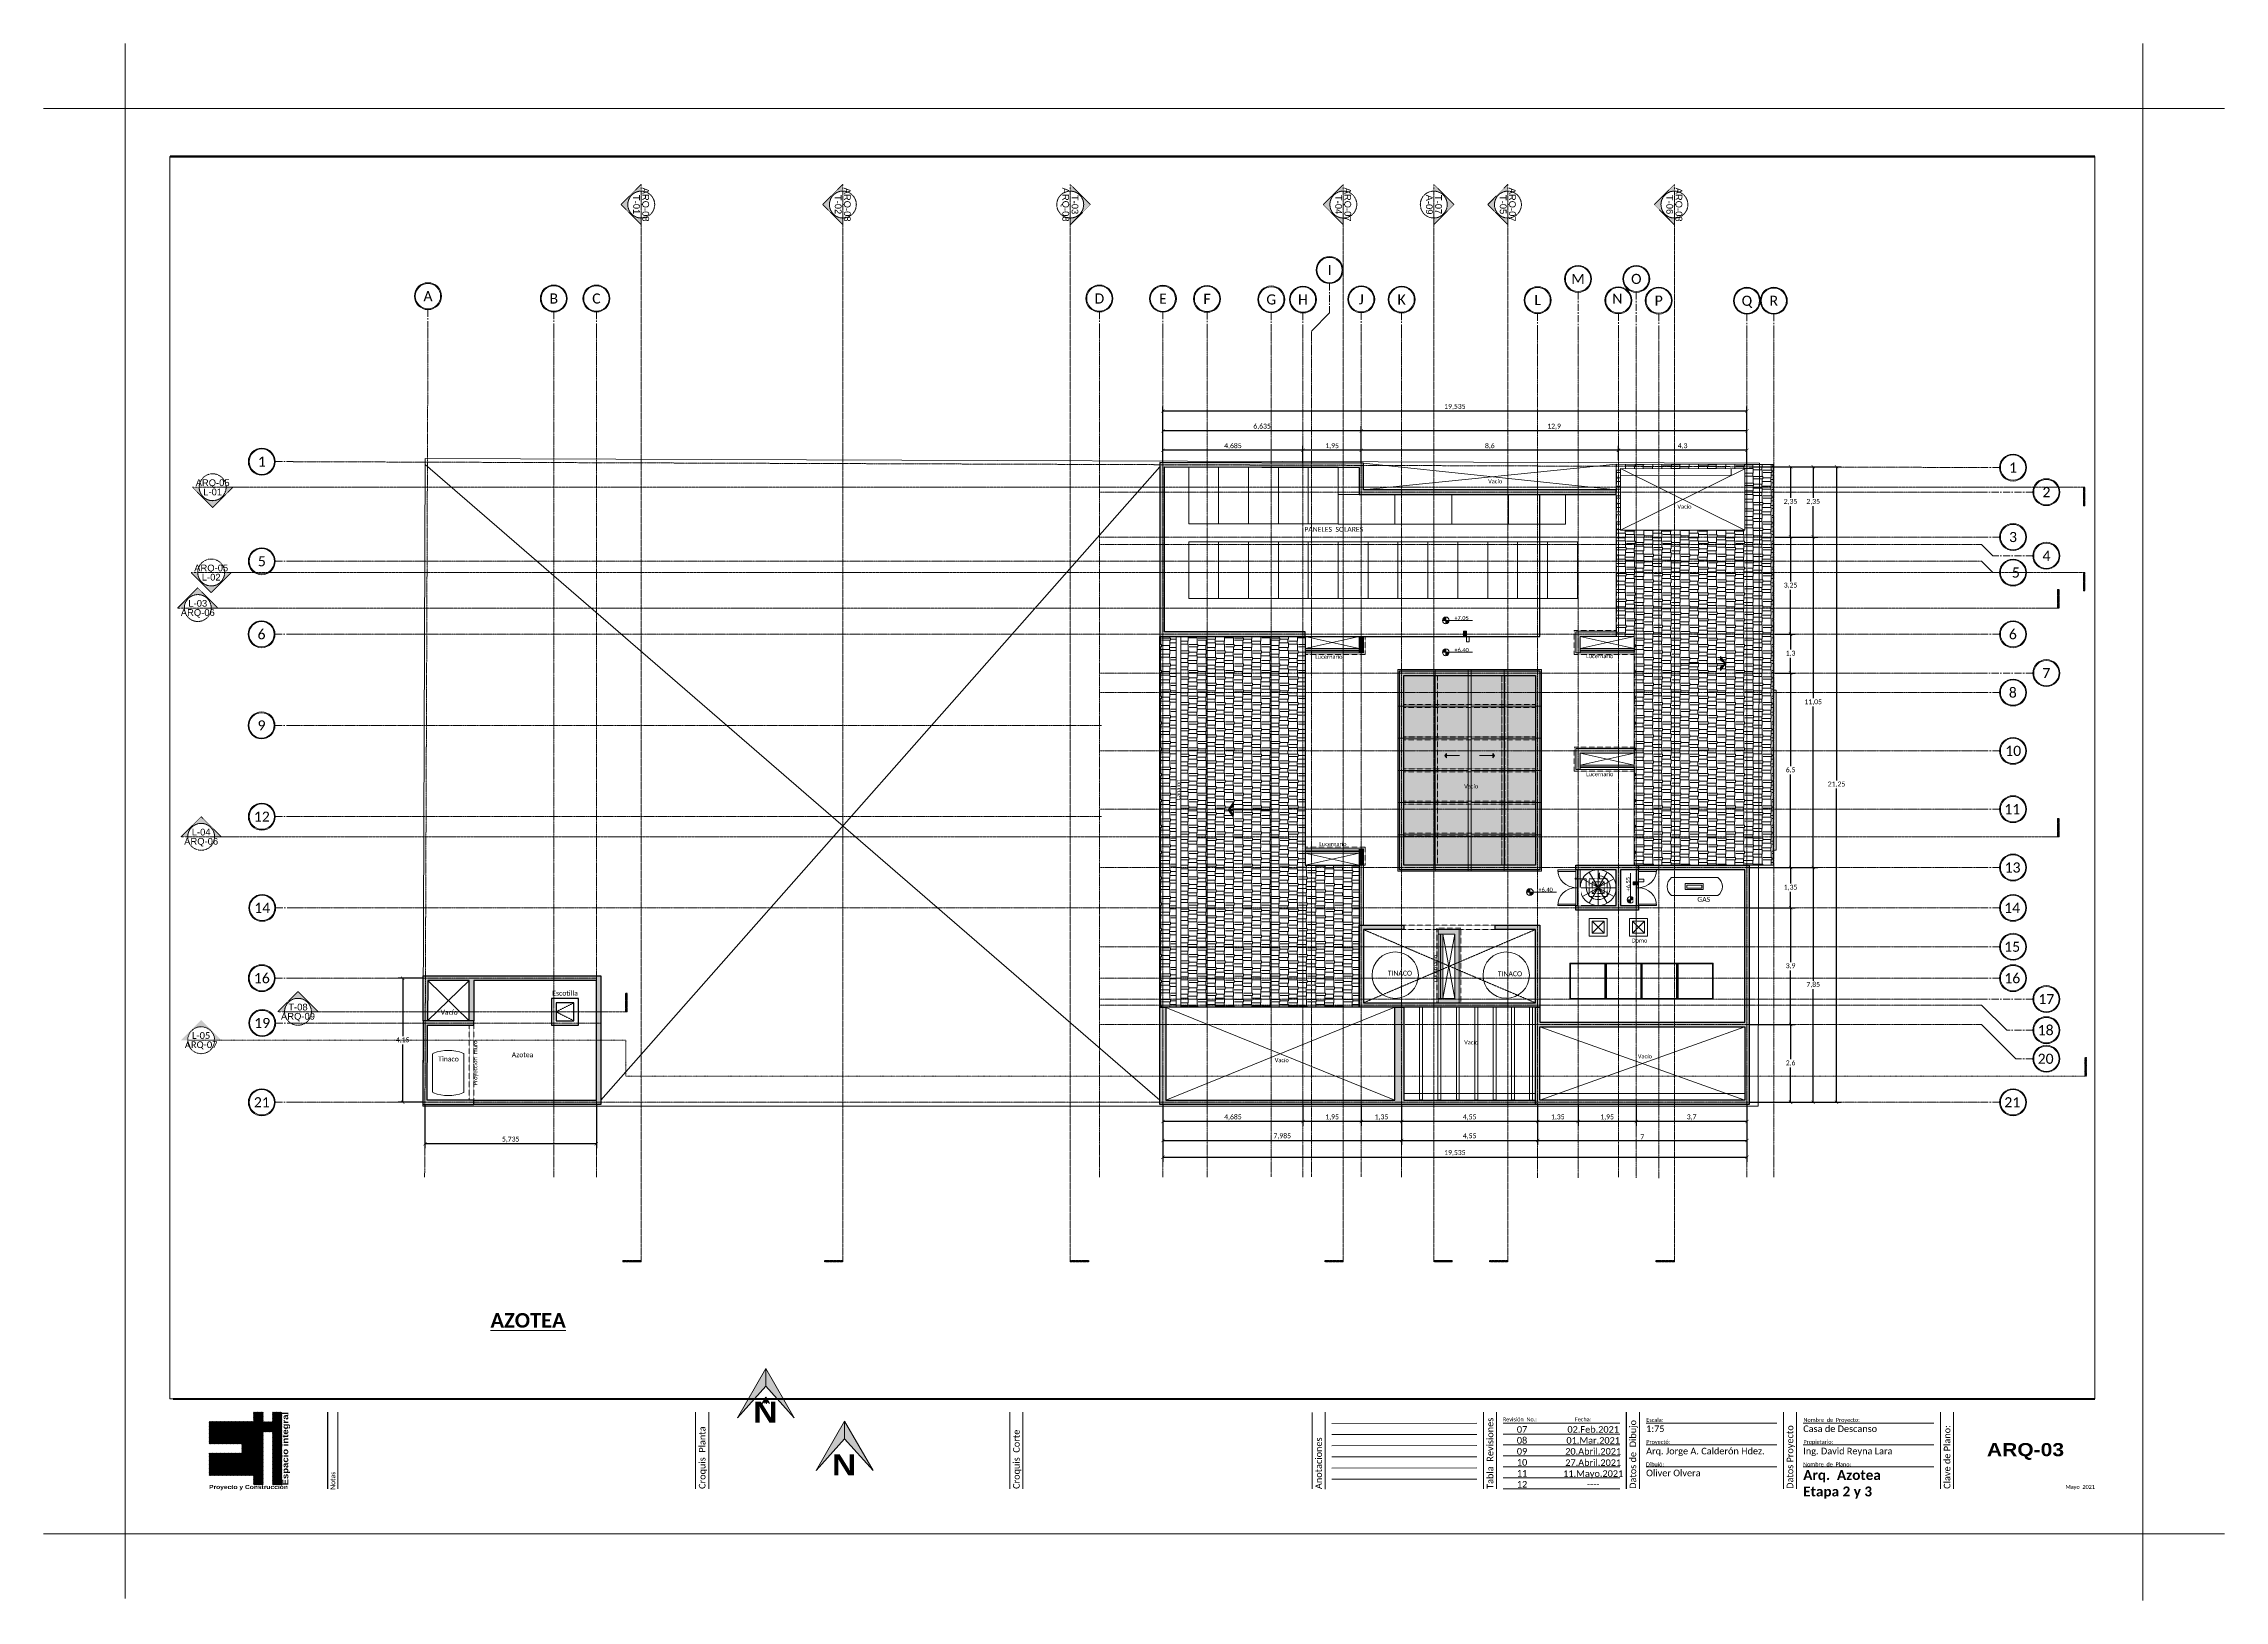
# Paper-space layout '90X60-ARQ03' of a CAD drawing. Header units: metres. Extents: x 5684 to 6657, y 227 to 921.
# The model-space entities are those that its viewports show. They can reach past a viewport. Long polylines and large blocks are cut down to what shows.
import ezdxf
from ezdxf.enums import TextEntityAlignment as Align

# ---------------------------------------------------------------- set-up
doc = ezdxf.new("R2010")
doc.units = ezdxf.units.M
doc.header["$LTSCALE"] = 0.001
doc.header["$PDMODE"] = 34
for name, pattern in [('CENTER', [50.8, 31.75, -6.35, 6.35, -6.35]), ('CENTERX2', [101.6, 63.5, -12.7, 12.7, -12.7]), ('DIVIDEX2', [63.5, 25.4, -12.7, 0, -12.7, 0, -12.7]), ('HIDDENX2', [19.05, 12.7, -6.35])]:
    doc.linetypes.add(name, pattern=pattern)
doc.layers.get('0').update_dxf_attribs({"lineweight": 13, "true_color": 0x000000})
doc.layers.get('Defpoints').update_dxf_attribs({"lineweight": 13, "true_color": 0x000000})
for name, color, linetype, lineweight, true_color in [('0 @ 0.01', 7, 'Continuous', 13, 0x000000), ('0 @ 0.02', 7, 'Continuous', 13, 0x000000), ('0 @ 0.05', 7, 'Continuous', 13, 0x000000), ('0 @ 0.075', 7, 'Continuous', 13, 0x000000), ('0 @ 0.1', 7, 'Continuous', 13, 0x000000), ('0 @ 0.125', 7, 'Continuous', 13, 0x000000), ('0 @ 1 (1)', 7, 'Continuous', 13, 0x000000), ('0 @ 1 (2)', 7, 'Continuous', 13, 0x000000), ('JACH-Anotaciones-Cotas01-Grals', 7, 'Continuous', 13, 0x000000), ('Jach-Anotaciones-Hatch-Lum100%', 7, 'Continuous', 13, 0x000000), ('Jach-Anotaciones-Hatch-Lum20%', 7, 'Continuous', 13, 0xcccccc), ('Jach-Anotaciones-Hatch-Lum30%', 7, 'Continuous', 9, 0xb3b3b3), ('Jach-Anotaciones-Hatch-Lum40%', 7, 'Continuous', 13, 0x999999), ('Jach-Anotaciones-Hatch-Lum50%', 9, 'Continuous', 13, 0x808080), ('Jach-Anotaciones-Hatch-Lum60%', 7, 'Continuous', 13, 0x666666), ('Jach-Anotaciones-Hatch-Lum70%', 7, 'Continuous', 9, 0x4d4d4d), ('Jach-Anotaciones-Hatch-Lum80%', 250, 'Continuous', 13, 0x333333), ('JACH-Anotaciones-Lineas-CORTE', 7, 'DIVIDEX2', 18, 0x000000), ('JACH-Anotaciones-Lineas-CORTE @ 0.05', 7, 'DIVIDEX2', 18, 0x000000), ('JACH-Anotaciones-Lineas-CORTE @ 0.075', 7, 'DIVIDEX2', 18, 0x000000), ('JACH-Anotaciones-Lineas-EJES', 7, 'CENTERX2', 9, 0x666666), ('Jach-Anotaciones-LineasDetalle0.18mm', 7, 'Continuous', 18, 0x000000), ('Jach-Anotaciones-LineasDetalle0.20mm', 7, 'Continuous', 20, 0x000000), ('JACH-Anotaciones-Textos-Lum100%', 7, 'Continuous', 13, 0x000000), ('JACH-Anotaciones-Textos-Lum75%', 7, 'Continuous', 13, 0x404040), ('JACH-Anotaciones-Textos-Lum75% @ 1', 7, 'Continuous', 13, 0x404040), ('JACH-Arq-Lineas-Piso', 7, 'Continuous', 13, 0x1a1a1a), ('JACH-Arq-Lineas-Proyeccion', 250, 'HIDDENX2', 13, 0x333333), ('JACH-Arq-Mobiliario01-', 250, 'Continuous', 9, 0x333333), ('JACH-Arq-Muros01-Carga', 7, 'Continuous', 25, 0x000000), ('JACH-Arq-Muros03Bajos', 7, 'Continuous', 13, 0x404040), ('JACH-Arq-Puertas01-', 7, 'Continuous', 13, 0x404040), ('JACH-Arq-Ventanas-BajasyPisoTecho', 7, 'Continuous', 13, 0x404040), ('JACH-Layout-PiedePlano-Lum75%', 7, 'Continuous', 13, 0x404040), ('JACH-Layout-PiedePlano-Lum75% @ 0.01', 7, 'Continuous', 13, 0x404040), ('JACH-Layout-PiedePlano-Lum75% @ 0.05', 7, 'Continuous', 13, 0x404040), ('JACH-Layout-PiedePlano-Lum75% @ 0.075', 7, 'Continuous', 13, 0x404040), ('JACH-Layout-PiedePlano-Lum75% @ 0.1', 7, 'Continuous', 13, 0x404040), ('JACH-Layout-PiedePlano-Lum75% @ 1 (1)', 7, 'Continuous', 13, 0x404040), ('JACH-Layout-PiedePlano-Lum75% @ 1 (2)', 7, 'Continuous', 13, 0x404040)]:
    doc.layers.add(name, color=color, linetype=linetype, lineweight=lineweight, true_color=true_color)
doc.styles.add('00a-Annotative-Gral-JACH(1.8mm)', font='calibri.ttf', dxfattribs={"height": 1.8})
doc.styles.add('00b-Annotative-Gral-JACH(2.2mm)', font='calibri.ttf', dxfattribs={"height": 2.2})
doc.styles.add('00c-Annotative-Gral-JACH(3mm)', font='calibri.ttf', dxfattribs={"height": 3})
doc.styles.add('00d-Annotative-Subtitulos-JACH(4.5mm)', font='calibri.ttf', dxfattribs={"height": 4.5})
doc.styles.add('00e-Annotative-Titulos-JACH(6.5mm)', font='calibri.ttf', dxfattribs={"height": 6.5})
doc.styles.add('01b-Arial-JACH(2.2mm)', font='arial.ttf', dxfattribs={"height": 2.2})
doc.styles.add('01c-Arial-JACH(3mm)', font='arial.ttf', dxfattribs={"height": 3})
doc.styles.add('01d-Arial-JACH(4.5mm)', font='arial.ttf', dxfattribs={"height": 4.5})
doc.styles.add('01e-ArialNegritaJACH(4.5)', font='ariblk.ttf', dxfattribs={"height": 4.5})
doc.styles.add('02b-Calibri-JACH(2.2mm)', font='calibri.ttf', dxfattribs={"height": 2.2})
doc.styles.add('ArialNegritaJACH', font='ariblk.ttf', dxfattribs={"height": 1.8})
doc.dimstyles.new('JACH COTAS GRALS', dxfattribs={"dimtxt": 2.2, "dimasz": 1.5, "dimexe": 2, "dimexo": 1, "dimgap": 0.5, "dimtad": 1, "dimtih": 1, "dimtoh": 1, "dimdec": 3, "dimtxsty": '02b-Calibri-JACH(2.2mm)', "dimblk": 'ARCHTICK', "dimcen": 0.5, "dimadec": 0, "dimazin": 0, "dimtfac": 1, "dimtdec": 3, "dimtmove": 0, "dimatfit": 3, "dimfxl": 1, "dimarcsym": 0})

# ---------------------------------------------------------------- blocks, each defined once
blk = doc.blocks.new('_ArchTick')
at = {"color": 0, "linetype": 'ByBlock', "lineweight": 0, "const_width": 0.15}
blk.add_lwpolyline([(-0.5, -0.5), (0.5, 0.5)], dxfattribs=at)
blk = doc.blocks.new('*D111')
at = {"layer": 'Defpoints', "color": 0, "lineweight": 0, "ltscale": 100, "transparency": 16777216}
for p in [(6386.63, 740.18), (6386.63, 734.73), (6443.97, 734.53)]:
    blk.add_point(p, dxfattribs=at)
at = {"layer": 'JACH-Anotaciones-Cotas01-Grals', "color": 0, "lineweight": -2, "ltscale": 100, "transparency": 16777216}
for p, q in [((6386.63, 735.73), (6386.63, 742.18)), ((6443.97, 740.18), (6386.63, 740.18)), ((6443.97, 735.53), (6443.97, 742.18))]:
    blk.add_line(p, q, dxfattribs=at)
at = {"layer": 'JACH-Anotaciones-Cotas01-Grals', "color": 0, "lineweight": -2, "ltscale": 100, "transparency": 16777216, "xscale": 1.5, "yscale": 1.5, "zscale": 1.5, "rotation": 180}
blk.add_blockref('_ArchTick', (6386.63, 740.18), dxfattribs=at)
at = {"layer": 'JACH-Anotaciones-Cotas01-Grals', "color": 0, "lineweight": -2, "ltscale": 100, "transparency": 16777216, "xscale": 1.5, "yscale": 1.5, "zscale": 1.5}
blk.add_blockref('_ArchTick', (6443.97, 740.18), dxfattribs=at)
at = {"layer": 'JACH-Anotaciones-Cotas01-Grals', "color": 0, "lineweight": 0, "ltscale": 100, "transparency": 16777216, "insert": (6415.3, 742.03), "char_height": 2.2, "attachment_point": 5, "style": '02b-Calibri-JACH(2.2mm)'}
blk.add_mtext('4,3', dxfattribs=at)
blk = doc.blocks.new('*D112')
at = {"layer": 'Defpoints', "color": 0, "lineweight": 0, "ltscale": 100, "transparency": 16777216}
for p in [(6271.97, 740.18), (6271.97, 733.49), (6386.63, 734.73)]:
    blk.add_point(p, dxfattribs=at)
at = {"layer": 'JACH-Anotaciones-Cotas01-Grals', "color": 0, "lineweight": -2, "ltscale": 100, "transparency": 16777216}
for p, q in [((6271.97, 734.49), (6271.97, 742.18)), ((6386.63, 740.18), (6271.97, 740.18)), ((6386.63, 735.73), (6386.63, 742.18))]:
    blk.add_line(p, q, dxfattribs=at)
at = {"layer": 'JACH-Anotaciones-Cotas01-Grals', "color": 0, "lineweight": -2, "ltscale": 100, "transparency": 16777216, "xscale": 1.5, "yscale": 1.5, "zscale": 1.5, "rotation": 180}
blk.add_blockref('_ArchTick', (6271.97, 740.18), dxfattribs=at)
at = {"layer": 'JACH-Anotaciones-Cotas01-Grals', "color": 0, "lineweight": -2, "ltscale": 100, "transparency": 16777216, "xscale": 1.5, "yscale": 1.5, "zscale": 1.5}
blk.add_blockref('_ArchTick', (6386.63, 740.18), dxfattribs=at)
at = {"layer": 'JACH-Anotaciones-Cotas01-Grals', "color": 0, "lineweight": 0, "ltscale": 100, "transparency": 16777216, "insert": (6329.3, 742.03), "char_height": 2.2, "attachment_point": 5, "style": '02b-Calibri-JACH(2.2mm)'}
blk.add_mtext('8,6', dxfattribs=at)
blk = doc.blocks.new('*D113')
at = {"layer": 'Defpoints', "color": 0, "lineweight": 0, "ltscale": 100, "transparency": 16777216}
for p in [(6245.97, 740.18), (6245.97, 733.55), (6271.97, 733.49)]:
    blk.add_point(p, dxfattribs=at)
at = {"layer": 'JACH-Anotaciones-Cotas01-Grals', "color": 0, "lineweight": -2, "ltscale": 100, "transparency": 16777216}
for p, q in [((6245.97, 734.55), (6245.97, 742.18)), ((6271.97, 740.18), (6245.97, 740.18)), ((6271.97, 734.49), (6271.97, 742.18))]:
    blk.add_line(p, q, dxfattribs=at)
at = {"layer": 'JACH-Anotaciones-Cotas01-Grals', "color": 0, "lineweight": -2, "ltscale": 100, "transparency": 16777216, "xscale": 1.5, "yscale": 1.5, "zscale": 1.5, "rotation": 180}
blk.add_blockref('_ArchTick', (6245.97, 740.18), dxfattribs=at)
at = {"layer": 'JACH-Anotaciones-Cotas01-Grals', "color": 0, "lineweight": -2, "ltscale": 100, "transparency": 16777216, "xscale": 1.5, "yscale": 1.5, "zscale": 1.5}
blk.add_blockref('_ArchTick', (6271.97, 740.18), dxfattribs=at)
at = {"layer": 'JACH-Anotaciones-Cotas01-Grals', "color": 0, "lineweight": 0, "ltscale": 100, "transparency": 16777216, "insert": (6258.97, 742.03), "char_height": 2.2, "attachment_point": 5, "style": '02b-Calibri-JACH(2.2mm)'}
blk.add_mtext('1,95', dxfattribs=at)
blk = doc.blocks.new('*D114')
at = {"layer": 'Defpoints', "color": 0, "lineweight": 0, "ltscale": 100, "transparency": 16777216}
for p in [(6183.5, 740.18), (6183.5, 733.78), (6245.97, 733.55)]:
    blk.add_point(p, dxfattribs=at)
at = {"layer": 'JACH-Anotaciones-Cotas01-Grals', "color": 0, "lineweight": -2, "ltscale": 100, "transparency": 16777216}
for p, q in [((6183.5, 734.78), (6183.5, 742.18)), ((6245.97, 740.18), (6183.5, 740.18)), ((6245.97, 734.55), (6245.97, 742.18))]:
    blk.add_line(p, q, dxfattribs=at)
at = {"layer": 'JACH-Anotaciones-Cotas01-Grals', "color": 0, "lineweight": -2, "ltscale": 100, "transparency": 16777216, "xscale": 1.5, "yscale": 1.5, "zscale": 1.5, "rotation": 180}
blk.add_blockref('_ArchTick', (6183.5, 740.18), dxfattribs=at)
at = {"layer": 'JACH-Anotaciones-Cotas01-Grals', "color": 0, "lineweight": -2, "ltscale": 100, "transparency": 16777216, "xscale": 1.5, "yscale": 1.5, "zscale": 1.5}
blk.add_blockref('_ArchTick', (6245.97, 740.18), dxfattribs=at)
at = {"layer": 'JACH-Anotaciones-Cotas01-Grals', "color": 0, "lineweight": 0, "ltscale": 100, "transparency": 16777216, "insert": (6214.73, 742.03), "char_height": 2.2, "attachment_point": 5, "style": '02b-Calibri-JACH(2.2mm)'}
blk.add_mtext('4,685', dxfattribs=at)
blk = doc.blocks.new('*D115')
at = {"layer": 'Defpoints', "color": 0, "lineweight": 0, "ltscale": 100, "transparency": 16777216}
for p in [(6271.97, 748.88), (6271.97, 733.49), (6443.97, 732.86)]:
    blk.add_point(p, dxfattribs=at)
at = {"layer": 'JACH-Anotaciones-Cotas01-Grals', "color": 0, "lineweight": -2, "ltscale": 100, "transparency": 16777216}
for p, q in [((6271.97, 734.49), (6271.97, 750.88)), ((6443.97, 733.86), (6443.97, 750.88)), ((6443.97, 748.88), (6271.97, 748.88))]:
    blk.add_line(p, q, dxfattribs=at)
at = {"layer": 'JACH-Anotaciones-Cotas01-Grals', "color": 0, "lineweight": -2, "ltscale": 100, "transparency": 16777216, "xscale": 1.5, "yscale": 1.5, "zscale": 1.5, "rotation": 180}
blk.add_blockref('_ArchTick', (6271.97, 748.88), dxfattribs=at)
at = {"layer": 'JACH-Anotaciones-Cotas01-Grals', "color": 0, "lineweight": -2, "ltscale": 100, "transparency": 16777216, "xscale": 1.5, "yscale": 1.5, "zscale": 1.5}
blk.add_blockref('_ArchTick', (6443.97, 748.88), dxfattribs=at)
at = {"layer": 'JACH-Anotaciones-Cotas01-Grals', "color": 0, "lineweight": 0, "ltscale": 100, "transparency": 16777216, "insert": (6357.97, 750.73), "char_height": 2.2, "attachment_point": 5, "style": '02b-Calibri-JACH(2.2mm)'}
blk.add_mtext('12,9', dxfattribs=at)
blk = doc.blocks.new('*D116')
at = {"layer": 'Defpoints', "color": 0, "lineweight": 0, "ltscale": 100, "transparency": 16777216}
for p in [(6183.5, 748.88), (6183.5, 733.78), (6271.97, 733.49)]:
    blk.add_point(p, dxfattribs=at)
at = {"layer": 'JACH-Anotaciones-Cotas01-Grals', "color": 0, "lineweight": -2, "ltscale": 100, "transparency": 16777216}
for p, q in [((6183.5, 734.78), (6183.5, 750.88)), ((6271.97, 734.49), (6271.97, 750.88)), ((6271.97, 748.88), (6183.5, 748.88))]:
    blk.add_line(p, q, dxfattribs=at)
at = {"layer": 'JACH-Anotaciones-Cotas01-Grals', "color": 0, "lineweight": -2, "ltscale": 100, "transparency": 16777216, "xscale": 1.5, "yscale": 1.5, "zscale": 1.5, "rotation": 180}
blk.add_blockref('_ArchTick', (6183.5, 748.88), dxfattribs=at)
at = {"layer": 'JACH-Anotaciones-Cotas01-Grals', "color": 0, "lineweight": -2, "ltscale": 100, "transparency": 16777216, "xscale": 1.5, "yscale": 1.5, "zscale": 1.5}
blk.add_blockref('_ArchTick', (6271.97, 748.88), dxfattribs=at)
at = {"layer": 'JACH-Anotaciones-Cotas01-Grals', "color": 0, "lineweight": 0, "ltscale": 100, "transparency": 16777216, "insert": (6227.73, 750.73), "char_height": 2.2, "attachment_point": 5, "style": '02b-Calibri-JACH(2.2mm)'}
blk.add_mtext('6,635', dxfattribs=at)
blk = doc.blocks.new('*D117')
at = {"layer": 'Defpoints', "color": 0, "lineweight": 0, "ltscale": 100, "transparency": 16777216}
for p in [(6183.5, 757.69), (6183.5, 733.78), (6443.97, 732.94)]:
    blk.add_point(p, dxfattribs=at)
at = {"layer": 'JACH-Anotaciones-Cotas01-Grals', "color": 0, "lineweight": -2, "ltscale": 100, "transparency": 16777216}
for p, q in [((6183.5, 734.78), (6183.5, 759.69)), ((6443.97, 733.94), (6443.97, 759.69)), ((6443.97, 757.69), (6183.5, 757.69))]:
    blk.add_line(p, q, dxfattribs=at)
at = {"layer": 'JACH-Anotaciones-Cotas01-Grals', "color": 0, "lineweight": -2, "ltscale": 100, "transparency": 16777216, "xscale": 1.5, "yscale": 1.5, "zscale": 1.5, "rotation": 180}
blk.add_blockref('_ArchTick', (6183.5, 757.69), dxfattribs=at)
at = {"layer": 'JACH-Anotaciones-Cotas01-Grals', "color": 0, "lineweight": -2, "ltscale": 100, "transparency": 16777216, "xscale": 1.5, "yscale": 1.5, "zscale": 1.5}
blk.add_blockref('_ArchTick', (6443.97, 757.69), dxfattribs=at)
at = {"layer": 'JACH-Anotaciones-Cotas01-Grals', "color": 0, "lineweight": 0, "ltscale": 100, "transparency": 16777216, "insert": (6313.73, 759.55), "char_height": 2.2, "attachment_point": 5, "style": '02b-Calibri-JACH(2.2mm)'}
blk.add_mtext('19,535', dxfattribs=at)
blk = doc.blocks.new('*D118')
at = {"layer": 'Defpoints', "color": 0, "lineweight": 0, "ltscale": 100, "transparency": 16777216}
for p in [(6443.97, 732.86), (6455.97, 701.53), (6463.44, 701.53)]:
    blk.add_point(p, dxfattribs=at)
at = {"layer": 'JACH-Anotaciones-Cotas01-Grals', "color": 0, "lineweight": -2, "ltscale": 100, "transparency": 16777216}
for p, q in [((6444.97, 732.86), (6465.44, 732.86)), ((6463.44, 732.86), (6463.44, 719.05)), ((6463.44, 701.53), (6463.44, 715.34)), ((6456.97, 701.53), (6465.44, 701.53))]:
    blk.add_line(p, q, dxfattribs=at)
at = {"layer": 'JACH-Anotaciones-Cotas01-Grals', "color": 0, "lineweight": -2, "ltscale": 100, "transparency": 16777216, "xscale": 1.5, "yscale": 1.5, "zscale": 1.5}
for p, rotation in [((6463.44, 732.86), 90), ((6463.44, 701.53), 270)]:
    blk.add_blockref('_ArchTick', p, dxfattribs=dict(at, rotation=rotation))
at = {"layer": 'JACH-Anotaciones-Cotas01-Grals', "color": 0, "lineweight": 0, "ltscale": 100, "transparency": 16777216, "insert": (6463.44, 717.19), "char_height": 2.2, "attachment_point": 5, "style": '02b-Calibri-JACH(2.2mm)'}
blk.add_mtext('2,35', dxfattribs=at)
blk = doc.blocks.new('*D119')
at = {"layer": 'Defpoints', "color": 0, "lineweight": 0, "ltscale": 100, "transparency": 16777216}
for p in [(6455.63, 701.53), (6455.63, 658.19), (6463.44, 658.19)]:
    blk.add_point(p, dxfattribs=at)
at = {"layer": 'JACH-Anotaciones-Cotas01-Grals', "color": 0, "lineweight": -2, "ltscale": 100, "transparency": 16777216}
for p, q in [((6456.63, 701.53), (6465.44, 701.53)), ((6463.44, 701.53), (6463.44, 681.72)), ((6463.44, 658.19), (6463.44, 678)), ((6456.63, 658.19), (6465.44, 658.19))]:
    blk.add_line(p, q, dxfattribs=at)
at = {"layer": 'JACH-Anotaciones-Cotas01-Grals', "color": 0, "lineweight": -2, "ltscale": 100, "transparency": 16777216, "xscale": 1.5, "yscale": 1.5, "zscale": 1.5}
for p, rotation in [((6463.44, 701.53), 90), ((6463.44, 658.19), 270)]:
    blk.add_blockref('_ArchTick', p, dxfattribs=dict(at, rotation=rotation))
at = {"layer": 'JACH-Anotaciones-Cotas01-Grals', "color": 0, "lineweight": 0, "ltscale": 100, "transparency": 16777216, "insert": (6463.44, 679.86), "char_height": 2.2, "attachment_point": 5, "style": '02b-Calibri-JACH(2.2mm)'}
blk.add_mtext('3,25', dxfattribs=at)
blk = doc.blocks.new('*D120')
at = {"layer": 'Defpoints', "color": 0, "lineweight": 0, "ltscale": 100, "transparency": 16777216}
for p in [(6455.63, 658.19), (6455.63, 640.86), (6463.44, 640.86)]:
    blk.add_point(p, dxfattribs=at)
at = {"layer": 'JACH-Anotaciones-Cotas01-Grals', "color": 0, "lineweight": -2, "ltscale": 100, "transparency": 16777216}
for p, q in [((6456.63, 658.19), (6465.44, 658.19)), ((6463.44, 658.19), (6463.44, 651.38)), ((6463.44, 640.86), (6463.44, 647.67)), ((6456.63, 640.86), (6465.44, 640.86))]:
    blk.add_line(p, q, dxfattribs=at)
at = {"layer": 'JACH-Anotaciones-Cotas01-Grals', "color": 0, "lineweight": -2, "ltscale": 100, "transparency": 16777216, "xscale": 1.5, "yscale": 1.5, "zscale": 1.5}
for p, rotation in [((6463.44, 658.19), 90), ((6463.44, 640.86), 270)]:
    blk.add_blockref('_ArchTick', p, dxfattribs=dict(at, rotation=rotation))
at = {"layer": 'JACH-Anotaciones-Cotas01-Grals', "color": 0, "lineweight": 0, "ltscale": 100, "transparency": 16777216, "insert": (6463.44, 649.53), "char_height": 2.2, "attachment_point": 5, "style": '02b-Calibri-JACH(2.2mm)'}
blk.add_mtext('1,3', dxfattribs=at)
blk = doc.blocks.new('*D121')
at = {"layer": 'Defpoints', "color": 0, "lineweight": 0, "ltscale": 100, "transparency": 16777216}
for p in [(6455.63, 640.86), (6443.97, 554.19), (6463.44, 554.19)]:
    blk.add_point(p, dxfattribs=at)
at = {"layer": 'JACH-Anotaciones-Cotas01-Grals', "color": 0, "lineweight": -2, "ltscale": 100, "transparency": 16777216}
for p, q in [((6456.63, 640.86), (6465.44, 640.86)), ((6463.44, 640.86), (6463.44, 599.38)), ((6463.44, 554.19), (6463.44, 595.67)), ((6444.97, 554.19), (6465.44, 554.19))]:
    blk.add_line(p, q, dxfattribs=at)
at = {"layer": 'JACH-Anotaciones-Cotas01-Grals', "color": 0, "lineweight": -2, "ltscale": 100, "transparency": 16777216, "xscale": 1.5, "yscale": 1.5, "zscale": 1.5}
for p, rotation in [((6463.44, 640.86), 90), ((6463.44, 554.19), 270)]:
    blk.add_blockref('_ArchTick', p, dxfattribs=dict(at, rotation=rotation))
at = {"layer": 'JACH-Anotaciones-Cotas01-Grals', "color": 0, "lineweight": 0, "ltscale": 100, "transparency": 16777216, "insert": (6463.44, 597.53), "char_height": 2.2, "attachment_point": 5, "style": '02b-Calibri-JACH(2.2mm)'}
blk.add_mtext('6,5', dxfattribs=at)
blk = doc.blocks.new('*D122')
at = {"layer": 'Defpoints', "color": 0, "lineweight": 0, "ltscale": 100, "transparency": 16777216}
for p in [(6443.97, 536.19), (6443.97, 484.19), (6463.44, 484.19)]:
    blk.add_point(p, dxfattribs=at)
at = {"layer": 'JACH-Anotaciones-Cotas01-Grals', "color": 0, "lineweight": -2, "ltscale": 100, "transparency": 16777216}
for p, q in [((6444.97, 536.19), (6465.44, 536.19)), ((6463.44, 536.19), (6463.44, 512.05)), ((6463.44, 484.19), (6463.44, 508.34)), ((6444.97, 484.19), (6465.44, 484.19))]:
    blk.add_line(p, q, dxfattribs=at)
at = {"layer": 'JACH-Anotaciones-Cotas01-Grals', "color": 0, "lineweight": -2, "ltscale": 100, "transparency": 16777216, "xscale": 1.5, "yscale": 1.5, "zscale": 1.5}
for p, rotation in [((6463.44, 536.19), 90), ((6463.44, 484.19), 270)]:
    blk.add_blockref('_ArchTick', p, dxfattribs=dict(at, rotation=rotation))
at = {"layer": 'JACH-Anotaciones-Cotas01-Grals', "color": 0, "lineweight": 0, "ltscale": 100, "transparency": 16777216, "insert": (6463.44, 510.19), "char_height": 2.2, "attachment_point": 5, "style": '02b-Calibri-JACH(2.2mm)'}
blk.add_mtext('3,9', dxfattribs=at)
blk = doc.blocks.new('*D123')
at = {"layer": 'Defpoints', "color": 0, "lineweight": 0, "ltscale": 100, "transparency": 16777216}
for p in [(6443.97, 484.19), (6443.97, 449.53), (6463.44, 449.53)]:
    blk.add_point(p, dxfattribs=at)
at = {"layer": 'JACH-Anotaciones-Cotas01-Grals', "color": 0, "lineweight": -2, "ltscale": 100, "transparency": 16777216}
for p, q in [((6444.97, 484.19), (6465.44, 484.19)), ((6463.44, 484.19), (6463.44, 468.72)), ((6463.44, 449.53), (6463.44, 465)), ((6444.97, 449.53), (6465.44, 449.53))]:
    blk.add_line(p, q, dxfattribs=at)
at = {"layer": 'JACH-Anotaciones-Cotas01-Grals', "color": 0, "lineweight": -2, "ltscale": 100, "transparency": 16777216, "xscale": 1.5, "yscale": 1.5, "zscale": 1.5}
for p, rotation in [((6463.44, 484.19), 90), ((6463.44, 449.53), 270)]:
    blk.add_blockref('_ArchTick', p, dxfattribs=dict(at, rotation=rotation))
at = {"layer": 'JACH-Anotaciones-Cotas01-Grals', "color": 0, "lineweight": 0, "ltscale": 100, "transparency": 16777216, "insert": (6463.44, 466.86), "char_height": 2.2, "attachment_point": 5, "style": '02b-Calibri-JACH(2.2mm)'}
blk.add_mtext('2,6', dxfattribs=at)
blk = doc.blocks.new('*D124')
at = {"layer": 'Defpoints', "color": 0, "lineweight": 0, "ltscale": 100, "transparency": 16777216}
for p in [(6443.97, 554.19), (6473.53, 554.19), (6443.97, 449.53)]:
    blk.add_point(p, dxfattribs=at)
at = {"layer": 'JACH-Anotaciones-Cotas01-Grals', "color": 0, "lineweight": -2, "ltscale": 100, "transparency": 16777216}
for p, q in [((6444.97, 554.19), (6475.53, 554.19)), ((6473.53, 554.19), (6473.53, 503.72)), ((6473.53, 449.53), (6473.53, 500)), ((6444.97, 449.53), (6475.53, 449.53))]:
    blk.add_line(p, q, dxfattribs=at)
at = {"layer": 'JACH-Anotaciones-Cotas01-Grals', "color": 0, "lineweight": -2, "ltscale": 100, "transparency": 16777216, "xscale": 1.5, "yscale": 1.5, "zscale": 1.5}
for p, rotation in [((6473.53, 554.19), 90), ((6473.53, 449.53), 270)]:
    blk.add_blockref('_ArchTick', p, dxfattribs=dict(at, rotation=rotation))
at = {"layer": 'JACH-Anotaciones-Cotas01-Grals', "color": 0, "lineweight": 0, "ltscale": 100, "transparency": 16777216, "insert": (6473.53, 501.86), "char_height": 2.2, "attachment_point": 5, "style": '02b-Calibri-JACH(2.2mm)'}
blk.add_mtext('7,85', dxfattribs=at)
blk = doc.blocks.new('*D125')
at = {"layer": 'Defpoints', "color": 0, "lineweight": 0, "ltscale": 100, "transparency": 16777216}
for p in [(6455.63, 701.53), (6473.53, 701.53), (6443.97, 554.19)]:
    blk.add_point(p, dxfattribs=at)
at = {"layer": 'JACH-Anotaciones-Cotas01-Grals', "color": 0, "lineweight": -2, "ltscale": 100, "transparency": 16777216}
for p, q in [((6456.63, 701.53), (6475.53, 701.53)), ((6473.53, 701.53), (6473.53, 629.72)), ((6473.53, 554.19), (6473.53, 626)), ((6444.97, 554.19), (6475.53, 554.19))]:
    blk.add_line(p, q, dxfattribs=at)
at = {"layer": 'JACH-Anotaciones-Cotas01-Grals', "color": 0, "lineweight": -2, "ltscale": 100, "transparency": 16777216, "xscale": 1.5, "yscale": 1.5, "zscale": 1.5}
for p, rotation in [((6473.53, 701.53), 90), ((6473.53, 554.19), 270)]:
    blk.add_blockref('_ArchTick', p, dxfattribs=dict(at, rotation=rotation))
at = {"layer": 'JACH-Anotaciones-Cotas01-Grals', "color": 0, "lineweight": 0, "ltscale": 100, "transparency": 16777216, "insert": (6473.53, 627.86), "char_height": 2.2, "attachment_point": 5, "style": '02b-Calibri-JACH(2.2mm)'}
blk.add_mtext('11,05', dxfattribs=at)
blk = doc.blocks.new('*D126')
at = {"layer": 'Defpoints', "color": 0, "lineweight": 0, "ltscale": 100, "transparency": 16777216}
for p in [(6443.97, 732.86), (6473.53, 732.86), (6455.97, 701.53)]:
    blk.add_point(p, dxfattribs=at)
at = {"layer": 'JACH-Anotaciones-Cotas01-Grals', "color": 0, "lineweight": -2, "ltscale": 100, "transparency": 16777216}
for p, q in [((6444.97, 732.86), (6475.53, 732.86)), ((6473.53, 732.86), (6473.53, 719.05)), ((6473.53, 701.53), (6473.53, 715.34)), ((6456.97, 701.53), (6475.53, 701.53))]:
    blk.add_line(p, q, dxfattribs=at)
at = {"layer": 'JACH-Anotaciones-Cotas01-Grals', "color": 0, "lineweight": -2, "ltscale": 100, "transparency": 16777216, "xscale": 1.5, "yscale": 1.5, "zscale": 1.5}
for p, rotation in [((6473.53, 732.86), 90), ((6473.53, 701.53), 270)]:
    blk.add_blockref('_ArchTick', p, dxfattribs=dict(at, rotation=rotation))
at = {"layer": 'JACH-Anotaciones-Cotas01-Grals', "color": 0, "lineweight": 0, "ltscale": 100, "transparency": 16777216, "insert": (6473.53, 717.19), "char_height": 2.2, "attachment_point": 5, "style": '02b-Calibri-JACH(2.2mm)'}
blk.add_mtext('2,35', dxfattribs=at)
blk = doc.blocks.new('*D127')
at = {"layer": 'Defpoints', "color": 0, "lineweight": 0, "ltscale": 100, "transparency": 16777216}
for p in [(6443.97, 732.86), (6443.97, 449.53), (6483.94, 449.53)]:
    blk.add_point(p, dxfattribs=at)
at = {"layer": 'JACH-Anotaciones-Cotas01-Grals', "color": 0, "lineweight": -2, "ltscale": 100, "transparency": 16777216}
for p, q in [((6444.97, 732.86), (6485.94, 732.86)), ((6483.94, 732.86), (6483.94, 593.05)), ((6483.94, 449.53), (6483.94, 589.34)), ((6444.97, 449.53), (6485.94, 449.53))]:
    blk.add_line(p, q, dxfattribs=at)
at = {"layer": 'JACH-Anotaciones-Cotas01-Grals', "color": 0, "lineweight": -2, "ltscale": 100, "transparency": 16777216, "xscale": 1.5, "yscale": 1.5, "zscale": 1.5}
for p, rotation in [((6483.94, 732.86), 90), ((6483.94, 449.53), 270)]:
    blk.add_blockref('_ArchTick', p, dxfattribs=dict(at, rotation=rotation))
at = {"layer": 'JACH-Anotaciones-Cotas01-Grals', "color": 0, "lineweight": 0, "ltscale": 100, "transparency": 16777216, "insert": (6483.94, 591.19), "char_height": 2.2, "attachment_point": 5, "style": '02b-Calibri-JACH(2.2mm)'}
blk.add_mtext('21,25', dxfattribs=at)
blk = doc.blocks.new('*D128')
at = {"layer": 'Defpoints', "color": 0, "lineweight": 0, "ltscale": 100, "transparency": 16777216}
for p in [(6394.63, 449.53), (6443.97, 449.53), (6394.63, 440.95)]:
    blk.add_point(p, dxfattribs=at)
at = {"layer": 'JACH-Anotaciones-Cotas01-Grals', "color": 0, "lineweight": -2, "ltscale": 100, "transparency": 16777216}
for p, q in [((6394.63, 448.53), (6394.63, 438.95)), ((6443.97, 448.53), (6443.97, 438.95)), ((6443.97, 440.95), (6394.63, 440.95))]:
    blk.add_line(p, q, dxfattribs=at)
at = {"layer": 'JACH-Anotaciones-Cotas01-Grals', "color": 0, "lineweight": -2, "ltscale": 100, "transparency": 16777216, "xscale": 1.5, "yscale": 1.5, "zscale": 1.5, "rotation": 180}
blk.add_blockref('_ArchTick', (6394.63, 440.95), dxfattribs=at)
at = {"layer": 'JACH-Anotaciones-Cotas01-Grals', "color": 0, "lineweight": -2, "ltscale": 100, "transparency": 16777216, "xscale": 1.5, "yscale": 1.5, "zscale": 1.5}
blk.add_blockref('_ArchTick', (6443.97, 440.95), dxfattribs=at)
at = {"layer": 'JACH-Anotaciones-Cotas01-Grals', "color": 0, "lineweight": 0, "ltscale": 100, "transparency": 16777216, "insert": (6419.3, 442.81), "char_height": 2.2, "attachment_point": 5, "style": '02b-Calibri-JACH(2.2mm)'}
blk.add_mtext('3,7', dxfattribs=at)
blk = doc.blocks.new('*D129')
at = {"layer": 'Defpoints', "color": 0, "lineweight": 0, "ltscale": 100, "transparency": 16777216}
for p in [(6368.63, 449.53), (6394.63, 449.53), (6368.63, 440.95)]:
    blk.add_point(p, dxfattribs=at)
at = {"layer": 'JACH-Anotaciones-Cotas01-Grals', "color": 0, "lineweight": -2, "ltscale": 100, "transparency": 16777216}
for p, q in [((6368.63, 448.53), (6368.63, 438.95)), ((6394.63, 448.53), (6394.63, 438.95)), ((6394.63, 440.95), (6368.63, 440.95))]:
    blk.add_line(p, q, dxfattribs=at)
at = {"layer": 'JACH-Anotaciones-Cotas01-Grals', "color": 0, "lineweight": -2, "ltscale": 100, "transparency": 16777216, "xscale": 1.5, "yscale": 1.5, "zscale": 1.5, "rotation": 180}
blk.add_blockref('_ArchTick', (6368.63, 440.95), dxfattribs=at)
at = {"layer": 'JACH-Anotaciones-Cotas01-Grals', "color": 0, "lineweight": -2, "ltscale": 100, "transparency": 16777216, "xscale": 1.5, "yscale": 1.5, "zscale": 1.5}
blk.add_blockref('_ArchTick', (6394.63, 440.95), dxfattribs=at)
at = {"layer": 'JACH-Anotaciones-Cotas01-Grals', "color": 0, "lineweight": 0, "ltscale": 100, "transparency": 16777216, "insert": (6381.63, 442.81), "char_height": 2.2, "attachment_point": 5, "style": '02b-Calibri-JACH(2.2mm)'}
blk.add_mtext('1,95', dxfattribs=at)
blk = doc.blocks.new('*D130')
at = {"layer": 'Defpoints', "color": 0, "lineweight": 0, "ltscale": 100, "transparency": 16777216}
for p in [(6350.63, 449.53), (6368.63, 449.53), (6350.63, 440.95)]:
    blk.add_point(p, dxfattribs=at)
at = {"layer": 'JACH-Anotaciones-Cotas01-Grals', "color": 0, "lineweight": -2, "ltscale": 100, "transparency": 16777216}
for p, q in [((6350.63, 448.53), (6350.63, 438.95)), ((6368.63, 448.53), (6368.63, 438.95)), ((6368.63, 440.95), (6350.63, 440.95))]:
    blk.add_line(p, q, dxfattribs=at)
at = {"layer": 'JACH-Anotaciones-Cotas01-Grals', "color": 0, "lineweight": -2, "ltscale": 100, "transparency": 16777216, "xscale": 1.5, "yscale": 1.5, "zscale": 1.5, "rotation": 180}
blk.add_blockref('_ArchTick', (6350.63, 440.95), dxfattribs=at)
at = {"layer": 'JACH-Anotaciones-Cotas01-Grals', "color": 0, "lineweight": -2, "ltscale": 100, "transparency": 16777216, "xscale": 1.5, "yscale": 1.5, "zscale": 1.5}
blk.add_blockref('_ArchTick', (6368.63, 440.95), dxfattribs=at)
at = {"layer": 'JACH-Anotaciones-Cotas01-Grals', "color": 0, "lineweight": 0, "ltscale": 100, "transparency": 16777216, "insert": (6359.63, 442.81), "char_height": 2.2, "attachment_point": 5, "style": '02b-Calibri-JACH(2.2mm)'}
blk.add_mtext('1,35', dxfattribs=at)
blk = doc.blocks.new('*D131')
at = {"layer": 'Defpoints', "color": 0, "lineweight": 0, "ltscale": 100, "transparency": 16777216}
for p in [(6289.97, 449.53), (6350.63, 449.53), (6289.97, 440.95)]:
    blk.add_point(p, dxfattribs=at)
at = {"layer": 'JACH-Anotaciones-Cotas01-Grals', "color": 0, "lineweight": -2, "ltscale": 100, "transparency": 16777216}
for p, q in [((6289.97, 448.53), (6289.97, 438.95)), ((6350.63, 448.53), (6350.63, 438.95)), ((6350.63, 440.95), (6289.97, 440.95))]:
    blk.add_line(p, q, dxfattribs=at)
at = {"layer": 'JACH-Anotaciones-Cotas01-Grals', "color": 0, "lineweight": -2, "ltscale": 100, "transparency": 16777216, "xscale": 1.5, "yscale": 1.5, "zscale": 1.5, "rotation": 180}
blk.add_blockref('_ArchTick', (6289.97, 440.95), dxfattribs=at)
at = {"layer": 'JACH-Anotaciones-Cotas01-Grals', "color": 0, "lineweight": -2, "ltscale": 100, "transparency": 16777216, "xscale": 1.5, "yscale": 1.5, "zscale": 1.5}
blk.add_blockref('_ArchTick', (6350.63, 440.95), dxfattribs=at)
at = {"layer": 'JACH-Anotaciones-Cotas01-Grals', "color": 0, "lineweight": 0, "ltscale": 100, "transparency": 16777216, "insert": (6320.3, 442.8), "char_height": 2.2, "attachment_point": 5, "style": '02b-Calibri-JACH(2.2mm)'}
blk.add_mtext('4,55', dxfattribs=at)
blk = doc.blocks.new('*D132')
at = {"layer": 'Defpoints', "color": 0, "lineweight": 0, "ltscale": 100, "transparency": 16777216}
for p in [(6271.97, 449.53), (6289.97, 449.53), (6271.97, 440.95)]:
    blk.add_point(p, dxfattribs=at)
at = {"layer": 'JACH-Anotaciones-Cotas01-Grals', "color": 0, "lineweight": -2, "ltscale": 100, "transparency": 16777216}
for p, q in [((6271.97, 448.53), (6271.97, 438.95)), ((6289.97, 448.53), (6289.97, 438.95)), ((6289.97, 440.95), (6271.97, 440.95))]:
    blk.add_line(p, q, dxfattribs=at)
at = {"layer": 'JACH-Anotaciones-Cotas01-Grals', "color": 0, "lineweight": -2, "ltscale": 100, "transparency": 16777216, "xscale": 1.5, "yscale": 1.5, "zscale": 1.5, "rotation": 180}
blk.add_blockref('_ArchTick', (6271.97, 440.95), dxfattribs=at)
at = {"layer": 'JACH-Anotaciones-Cotas01-Grals', "color": 0, "lineweight": -2, "ltscale": 100, "transparency": 16777216, "xscale": 1.5, "yscale": 1.5, "zscale": 1.5}
blk.add_blockref('_ArchTick', (6289.97, 440.95), dxfattribs=at)
at = {"layer": 'JACH-Anotaciones-Cotas01-Grals', "color": 0, "lineweight": 0, "ltscale": 100, "transparency": 16777216, "insert": (6280.97, 442.81), "char_height": 2.2, "attachment_point": 5, "style": '02b-Calibri-JACH(2.2mm)'}
blk.add_mtext('1,35', dxfattribs=at)
blk = doc.blocks.new('*D133')
at = {"layer": 'Defpoints', "color": 0, "lineweight": 0, "ltscale": 100, "transparency": 16777216}
for p in [(6245.97, 449.53), (6271.97, 449.53), (6245.97, 440.95)]:
    blk.add_point(p, dxfattribs=at)
at = {"layer": 'JACH-Anotaciones-Cotas01-Grals', "color": 0, "lineweight": -2, "ltscale": 100, "transparency": 16777216}
for p, q in [((6245.97, 448.53), (6245.97, 438.95)), ((6271.97, 448.53), (6271.97, 438.95)), ((6271.97, 440.95), (6245.97, 440.95))]:
    blk.add_line(p, q, dxfattribs=at)
at = {"layer": 'JACH-Anotaciones-Cotas01-Grals', "color": 0, "lineweight": -2, "ltscale": 100, "transparency": 16777216, "xscale": 1.5, "yscale": 1.5, "zscale": 1.5, "rotation": 180}
blk.add_blockref('_ArchTick', (6245.97, 440.95), dxfattribs=at)
at = {"layer": 'JACH-Anotaciones-Cotas01-Grals', "color": 0, "lineweight": -2, "ltscale": 100, "transparency": 16777216, "xscale": 1.5, "yscale": 1.5, "zscale": 1.5}
blk.add_blockref('_ArchTick', (6271.97, 440.95), dxfattribs=at)
at = {"layer": 'JACH-Anotaciones-Cotas01-Grals', "color": 0, "lineweight": 0, "ltscale": 100, "transparency": 16777216, "insert": (6258.97, 442.81), "char_height": 2.2, "attachment_point": 5, "style": '02b-Calibri-JACH(2.2mm)'}
blk.add_mtext('1,95', dxfattribs=at)
blk = doc.blocks.new('*D134')
at = {"layer": 'Defpoints', "color": 0, "lineweight": 0, "ltscale": 100, "transparency": 16777216}
for p in [(6183.5, 449.53), (6245.97, 449.53), (6183.5, 440.95)]:
    blk.add_point(p, dxfattribs=at)
at = {"layer": 'JACH-Anotaciones-Cotas01-Grals', "color": 0, "lineweight": -2, "ltscale": 100, "transparency": 16777216}
for p, q in [((6183.5, 448.53), (6183.5, 438.95)), ((6245.97, 448.53), (6245.97, 438.95)), ((6245.97, 440.95), (6183.5, 440.95))]:
    blk.add_line(p, q, dxfattribs=at)
at = {"layer": 'JACH-Anotaciones-Cotas01-Grals', "color": 0, "lineweight": -2, "ltscale": 100, "transparency": 16777216, "xscale": 1.5, "yscale": 1.5, "zscale": 1.5, "rotation": 180}
blk.add_blockref('_ArchTick', (6183.5, 440.95), dxfattribs=at)
at = {"layer": 'JACH-Anotaciones-Cotas01-Grals', "color": 0, "lineweight": -2, "ltscale": 100, "transparency": 16777216, "xscale": 1.5, "yscale": 1.5, "zscale": 1.5}
blk.add_blockref('_ArchTick', (6245.97, 440.95), dxfattribs=at)
at = {"layer": 'JACH-Anotaciones-Cotas01-Grals', "color": 0, "lineweight": 0, "ltscale": 100, "transparency": 16777216, "insert": (6214.73, 442.81), "char_height": 2.2, "attachment_point": 5, "style": '02b-Calibri-JACH(2.2mm)'}
blk.add_mtext('4,685', dxfattribs=at)
blk = doc.blocks.new('*D135')
at = {"layer": 'Defpoints', "color": 0, "lineweight": 0, "ltscale": 100, "transparency": 16777216}
for p in [(6183.5, 449.53), (6289.97, 449.53), (6289.97, 432.51)]:
    blk.add_point(p, dxfattribs=at)
at = {"layer": 'JACH-Anotaciones-Cotas01-Grals', "color": 0, "lineweight": -2, "ltscale": 100, "transparency": 16777216}
for p, q in [((6183.5, 448.53), (6183.5, 430.51)), ((6289.97, 448.53), (6289.97, 430.51)), ((6183.5, 432.51), (6289.97, 432.51))]:
    blk.add_line(p, q, dxfattribs=at)
at = {"layer": 'JACH-Anotaciones-Cotas01-Grals', "color": 0, "lineweight": -2, "ltscale": 100, "transparency": 16777216, "xscale": 1.5, "yscale": 1.5, "zscale": 1.5, "rotation": 180}
blk.add_blockref('_ArchTick', (6183.5, 432.51), dxfattribs=at)
at = {"layer": 'JACH-Anotaciones-Cotas01-Grals', "color": 0, "lineweight": -2, "ltscale": 100, "transparency": 16777216, "xscale": 1.5, "yscale": 1.5, "zscale": 1.5}
blk.add_blockref('_ArchTick', (6289.97, 432.51), dxfattribs=at)
at = {"layer": 'JACH-Anotaciones-Cotas01-Grals', "color": 0, "lineweight": 0, "ltscale": 100, "transparency": 16777216, "insert": (6236.73, 434.37), "char_height": 2.2, "attachment_point": 5, "style": '02b-Calibri-JACH(2.2mm)'}
blk.add_mtext('7,985', dxfattribs=at)
blk = doc.blocks.new('*D136')
at = {"layer": 'Defpoints', "color": 0, "lineweight": 0, "ltscale": 100, "transparency": 16777216}
for p in [(6289.97, 449.53), (6350.63, 449.53), (6350.63, 432.51)]:
    blk.add_point(p, dxfattribs=at)
at = {"layer": 'JACH-Anotaciones-Cotas01-Grals', "color": 0, "lineweight": -2, "ltscale": 100, "transparency": 16777216}
for p, q in [((6289.97, 448.53), (6289.97, 430.51)), ((6350.63, 448.53), (6350.63, 430.51)), ((6289.97, 432.51), (6350.63, 432.51))]:
    blk.add_line(p, q, dxfattribs=at)
at = {"layer": 'JACH-Anotaciones-Cotas01-Grals', "color": 0, "lineweight": -2, "ltscale": 100, "transparency": 16777216, "xscale": 1.5, "yscale": 1.5, "zscale": 1.5, "rotation": 180}
blk.add_blockref('_ArchTick', (6289.97, 432.51), dxfattribs=at)
at = {"layer": 'JACH-Anotaciones-Cotas01-Grals', "color": 0, "lineweight": -2, "ltscale": 100, "transparency": 16777216, "xscale": 1.5, "yscale": 1.5, "zscale": 1.5}
blk.add_blockref('_ArchTick', (6350.63, 432.51), dxfattribs=at)
at = {"layer": 'JACH-Anotaciones-Cotas01-Grals', "color": 0, "lineweight": 0, "ltscale": 100, "transparency": 16777216, "insert": (6320.3, 434.36), "char_height": 2.2, "attachment_point": 5, "style": '02b-Calibri-JACH(2.2mm)'}
blk.add_mtext('4,55', dxfattribs=at)
blk = doc.blocks.new('*D137')
at = {"layer": 'Defpoints', "color": 0, "lineweight": 0, "ltscale": 100, "transparency": 16777216}
for p in [(6350.63, 449.53), (6443.97, 449.53), (6443.97, 432.51)]:
    blk.add_point(p, dxfattribs=at)
at = {"layer": 'JACH-Anotaciones-Cotas01-Grals', "color": 0, "lineweight": -2, "ltscale": 100, "transparency": 16777216}
for p, q in [((6350.63, 448.53), (6350.63, 430.51)), ((6443.97, 448.53), (6443.97, 430.51)), ((6350.63, 432.51), (6443.97, 432.51))]:
    blk.add_line(p, q, dxfattribs=at)
at = {"layer": 'JACH-Anotaciones-Cotas01-Grals', "color": 0, "lineweight": -2, "ltscale": 100, "transparency": 16777216, "xscale": 1.5, "yscale": 1.5, "zscale": 1.5, "rotation": 180}
blk.add_blockref('_ArchTick', (6350.63, 432.51), dxfattribs=at)
at = {"layer": 'JACH-Anotaciones-Cotas01-Grals', "color": 0, "lineweight": -2, "ltscale": 100, "transparency": 16777216, "xscale": 1.5, "yscale": 1.5, "zscale": 1.5}
blk.add_blockref('_ArchTick', (6443.97, 432.51), dxfattribs=at)
at = {"layer": 'JACH-Anotaciones-Cotas01-Grals', "color": 0, "lineweight": 0, "ltscale": 100, "transparency": 16777216, "insert": (6397.3, 434.12), "char_height": 2.2, "attachment_point": 5, "style": '02b-Calibri-JACH(2.2mm)'}
blk.add_mtext('7', dxfattribs=at)
blk = doc.blocks.new('*D138')
at = {"layer": 'Defpoints', "color": 0, "lineweight": 0, "ltscale": 100, "transparency": 16777216}
for p in [(6183.5, 449.53), (6443.97, 449.53), (6443.97, 425.03)]:
    blk.add_point(p, dxfattribs=at)
at = {"layer": 'JACH-Anotaciones-Cotas01-Grals', "color": 0, "lineweight": -2, "ltscale": 100, "transparency": 16777216}
for p, q in [((6183.5, 448.53), (6183.5, 423.03)), ((6443.97, 448.53), (6443.97, 423.03)), ((6183.5, 425.03), (6443.97, 425.03))]:
    blk.add_line(p, q, dxfattribs=at)
at = {"layer": 'JACH-Anotaciones-Cotas01-Grals', "color": 0, "lineweight": -2, "ltscale": 100, "transparency": 16777216, "xscale": 1.5, "yscale": 1.5, "zscale": 1.5, "rotation": 180}
blk.add_blockref('_ArchTick', (6183.5, 425.03), dxfattribs=at)
at = {"layer": 'JACH-Anotaciones-Cotas01-Grals', "color": 0, "lineweight": -2, "ltscale": 100, "transparency": 16777216, "xscale": 1.5, "yscale": 1.5, "zscale": 1.5}
blk.add_blockref('_ArchTick', (6443.97, 425.03), dxfattribs=at)
at = {"layer": 'JACH-Anotaciones-Cotas01-Grals', "color": 0, "lineweight": 0, "ltscale": 100, "transparency": 16777216, "insert": (6313.73, 426.89), "char_height": 2.2, "attachment_point": 5, "style": '02b-Calibri-JACH(2.2mm)'}
blk.add_mtext('19,535', dxfattribs=at)
blk = doc.blocks.new('*D139')
at = {"layer": 'Defpoints', "color": 0, "lineweight": 0, "ltscale": 100, "transparency": 16777216}
for p in [(6443.97, 554.19), (6463.44, 554.19), (6443.97, 536.19)]:
    blk.add_point(p, dxfattribs=at)
at = {"layer": 'JACH-Anotaciones-Cotas01-Grals', "color": 0, "lineweight": -2, "ltscale": 100, "transparency": 16777216}
for p, q in [((6444.97, 554.19), (6465.44, 554.19)), ((6463.44, 554.19), (6463.44, 547.05)), ((6444.97, 536.19), (6465.44, 536.19)), ((6463.44, 536.19), (6463.44, 543.34))]:
    blk.add_line(p, q, dxfattribs=at)
at = {"layer": 'JACH-Anotaciones-Cotas01-Grals', "color": 0, "lineweight": -2, "ltscale": 100, "transparency": 16777216, "xscale": 1.5, "yscale": 1.5, "zscale": 1.5}
for p, rotation in [((6463.44, 554.19), 90), ((6463.44, 536.19), 270)]:
    blk.add_blockref('_ArchTick', p, dxfattribs=dict(at, rotation=rotation))
at = {"layer": 'JACH-Anotaciones-Cotas01-Grals', "color": 0, "lineweight": 0, "ltscale": 100, "transparency": 16777216, "insert": (6463.44, 545.19), "char_height": 2.2, "attachment_point": 5, "style": '02b-Calibri-JACH(2.2mm)'}
blk.add_mtext('1,35', dxfattribs=at)
blk = doc.blocks.new('A$C51db089b')
at = {"layer": 'Jach-Anotaciones-Hatch-Lum50%', "lineweight": 0, "ltscale": 100}
h = blk.add_hatch(color=256, dxfattribs=at)
h.dxf.hatch_style = 1
h.paths.add_polyline_path([(0, 0.078), (0.055, 0.117), (0.055, 0.155)])
h = blk.add_hatch(color=256, dxfattribs=at)
h.dxf.hatch_style = 1
h.paths.add_polyline_path([(0, 0.078), (0.055, 0.038), (0.055, 0)])
at = {"lineweight": 0, "ltscale": 100}
for points in [[(0, 0.078), (0.055, 0.117), (0.055, 0.155)], [(0, 0.078), (0.055, 0.038), (0.055, 0)]]:
    blk.add_lwpolyline(points, close=True, dxfattribs=at)
blk.add_lwpolyline([(0.5, 0.078), (0, 0.078)], dxfattribs=at)
blk = doc.blocks.new('*U107')
at = {"lineweight": 0}
h = blk.add_hatch(color=256, dxfattribs=at)
h.dxf.hatch_style = 1
h.paths.add_polyline_path([(0, 1.5), (0, 0), (-1.5, 0, -0.414214)])
h = blk.add_hatch(color=256, dxfattribs=at)
h.dxf.hatch_style = 1
h.paths.add_polyline_path([(0, 0), (1.5, 0, -0.414214), (0, -1.5)])
at = {"lineweight": 0, "ltscale": 100}
blk.add_lwpolyline([(-1.5, 0), (11.84, 0)], dxfattribs=at)
at = {"lineweight": 0}
blk.add_lwpolyline([(0, 1.5), (0, -1.5)], dxfattribs=at)
blk.add_circle((0, 0), 1.5, dxfattribs=at)
at = {"lineweight": 0, "ltscale": 100, "style": '00a-Annotative-Gral-JACH(1.8mm)'}
blk.add_attdef('NIVEL', (3.8, 0.15), '', height=1.8, dxfattribs=at)
blk = doc.blocks.new('*U230')
at = {"layer": 'JACH-Layout-PiedePlano-Lum75% @ 0.01', "lineweight": 0, "ltscale": 100, "xscale": 0.01, "yscale": 0.01, "zscale": 0.01}
blk.add_blockref('*U107', (6347.19, 543.25), dxfattribs=at).add_auto_attribs({'NIVEL': '+6.40'})
at = {"layer": 'JACH-Layout-PiedePlano-Lum75% @ 0.05', "lineweight": 0, "ltscale": 100, "xscale": 0.05, "yscale": 0.05, "zscale": 0.05}
blk.add_blockref('*U107', (6347.19, 543.25), dxfattribs=at).add_auto_attribs({'NIVEL': '+6.40'})
at = {"layer": 'JACH-Layout-PiedePlano-Lum75% @ 0.075', "lineweight": 0, "ltscale": 100, "xscale": 0.075, "yscale": 0.075, "zscale": 0.075}
blk.add_blockref('*U107', (6347.19, 543.25), dxfattribs=at).add_auto_attribs({'NIVEL': '+6.40'})
at = {"layer": 'JACH-Layout-PiedePlano-Lum75% @ 0.1', "lineweight": 0, "ltscale": 100, "xscale": 0.1, "yscale": 0.1, "zscale": 0.1}
blk.add_blockref('*U107', (6347.19, 543.25), dxfattribs=at).add_auto_attribs({'NIVEL': '+6.40'})
at = {"layer": 'JACH-Layout-PiedePlano-Lum75% @ 1 (1)', "lineweight": 0, "ltscale": 100}
blk.add_blockref('*U107', (6347.19, 543.25), dxfattribs=at).add_auto_attribs({'NIVEL': '+6.40'})
at = {"layer": 'JACH-Layout-PiedePlano-Lum75% @ 1 (2)', "lineweight": 0, "ltscale": 100}
blk.add_blockref('*U107', (6347.19, 543.25), dxfattribs=at).add_auto_attribs({'NIVEL': '+6.40'})
blk = doc.blocks.new('*U109')
at = {"lineweight": 0}
h = blk.add_hatch(color=256, dxfattribs=at)
h.dxf.hatch_style = 1
h.paths.add_polyline_path([(0, 1.5), (0, 0), (-1.5, 0, -0.414214)])
h = blk.add_hatch(color=256, dxfattribs=at)
h.dxf.hatch_style = 1
h.paths.add_polyline_path([(0, 0), (1.5, 0, -0.414214), (0, -1.5)])
at = {"lineweight": 0, "ltscale": 100}
blk.add_lwpolyline([(-1.5, 0), (11.84, 0)], dxfattribs=at)
at = {"lineweight": 0}
blk.add_lwpolyline([(0, 1.5), (0, -1.5)], dxfattribs=at)
blk.add_circle((0, 0), 1.5, dxfattribs=at)
at = {"lineweight": 0, "ltscale": 100, "style": '00a-Annotative-Gral-JACH(1.8mm)'}
blk.add_attdef('NIVEL', (3.8, 0.15), '', height=1.8, dxfattribs=at)
blk = doc.blocks.new('*U231')
at = {"layer": 'JACH-Layout-PiedePlano-Lum75% @ 0.01', "lineweight": 0, "ltscale": 100, "xscale": 0.01, "yscale": 0.01, "zscale": 0.01}
blk.add_blockref('*U109', (6309.71, 664.36), dxfattribs=at).add_auto_attribs({'NIVEL': '+7.05'})
at = {"layer": 'JACH-Layout-PiedePlano-Lum75% @ 0.05', "lineweight": 0, "ltscale": 100, "xscale": 0.05, "yscale": 0.05, "zscale": 0.05}
blk.add_blockref('*U109', (6309.71, 664.36), dxfattribs=at).add_auto_attribs({'NIVEL': '+7.05'})
at = {"layer": 'JACH-Layout-PiedePlano-Lum75% @ 0.075', "lineweight": 0, "ltscale": 100, "xscale": 0.075, "yscale": 0.075, "zscale": 0.075}
blk.add_blockref('*U109', (6309.71, 664.36), dxfattribs=at).add_auto_attribs({'NIVEL': '+7.05'})
at = {"layer": 'JACH-Layout-PiedePlano-Lum75% @ 0.1', "lineweight": 0, "ltscale": 100, "xscale": 0.1, "yscale": 0.1, "zscale": 0.1}
blk.add_blockref('*U109', (6309.71, 664.36), dxfattribs=at).add_auto_attribs({'NIVEL': '+7.05'})
at = {"layer": 'JACH-Layout-PiedePlano-Lum75% @ 1 (1)', "lineweight": 0, "ltscale": 100}
blk.add_blockref('*U109', (6309.71, 664.36), dxfattribs=at).add_auto_attribs({'NIVEL': '+7.05'})
at = {"layer": 'JACH-Layout-PiedePlano-Lum75% @ 1 (2)', "lineweight": 0, "ltscale": 100}
blk.add_blockref('*U109', (6309.71, 664.36), dxfattribs=at).add_auto_attribs({'NIVEL': '+7.05'})
blk = doc.blocks.new('*U110')
at = {"lineweight": 0}
h = blk.add_hatch(color=256, dxfattribs=at)
h.dxf.hatch_style = 1
h.paths.add_polyline_path([(0, 1.5), (0, 0), (-1.5, 0, -0.414214)])
h = blk.add_hatch(color=256, dxfattribs=at)
h.dxf.hatch_style = 1
h.paths.add_polyline_path([(0, 0), (1.5, 0, -0.414214), (0, -1.5)])
at = {"lineweight": 0, "ltscale": 100}
blk.add_lwpolyline([(-1.5, 0), (11.84, 0)], dxfattribs=at)
at = {"lineweight": 0}
blk.add_lwpolyline([(0, 1.5), (0, -1.5)], dxfattribs=at)
blk.add_circle((0, 0), 1.5, dxfattribs=at)
at = {"lineweight": 0, "ltscale": 100, "style": '00a-Annotative-Gral-JACH(1.8mm)'}
blk.add_attdef('NIVEL', (3.8, 0.15), '', height=1.8, dxfattribs=at)
blk = doc.blocks.new('*U232')
at = {"layer": 'JACH-Layout-PiedePlano-Lum75% @ 0.01', "lineweight": 0, "ltscale": 100, "xscale": 0.01, "yscale": 0.01, "zscale": 0.01}
blk.add_blockref('*U110', (6309.71, 650.13), dxfattribs=at).add_auto_attribs({'NIVEL': '+6.40'})
at = {"layer": 'JACH-Layout-PiedePlano-Lum75% @ 0.05', "lineweight": 0, "ltscale": 100, "xscale": 0.05, "yscale": 0.05, "zscale": 0.05}
blk.add_blockref('*U110', (6309.71, 650.13), dxfattribs=at).add_auto_attribs({'NIVEL': '+6.40'})
at = {"layer": 'JACH-Layout-PiedePlano-Lum75% @ 0.075', "lineweight": 0, "ltscale": 100, "xscale": 0.075, "yscale": 0.075, "zscale": 0.075}
blk.add_blockref('*U110', (6309.71, 650.13), dxfattribs=at).add_auto_attribs({'NIVEL': '+6.40'})
at = {"layer": 'JACH-Layout-PiedePlano-Lum75% @ 0.1', "lineweight": 0, "ltscale": 100, "xscale": 0.1, "yscale": 0.1, "zscale": 0.1}
blk.add_blockref('*U110', (6309.71, 650.13), dxfattribs=at).add_auto_attribs({'NIVEL': '+6.40'})
at = {"layer": 'JACH-Layout-PiedePlano-Lum75% @ 1 (1)', "lineweight": 0, "ltscale": 100}
blk.add_blockref('*U110', (6309.71, 650.13), dxfattribs=at).add_auto_attribs({'NIVEL': '+6.40'})
at = {"layer": 'JACH-Layout-PiedePlano-Lum75% @ 1 (2)', "lineweight": 0, "ltscale": 100}
blk.add_blockref('*U110', (6309.71, 650.13), dxfattribs=at).add_auto_attribs({'NIVEL': '+6.40'})
blk = doc.blocks.new('*U108')
at = {"lineweight": 0}
h = blk.add_hatch(color=256, dxfattribs=at)
h.dxf.hatch_style = 1
h.paths.add_polyline_path([(0, 1.5), (0, 0), (-1.5, 0, -0.414214)])
h = blk.add_hatch(color=256, dxfattribs=at)
h.dxf.hatch_style = 1
h.paths.add_polyline_path([(0, 0), (1.5, 0, -0.414214), (0, -1.5)])
at = {"lineweight": 0, "ltscale": 100}
blk.add_lwpolyline([(-1.5, 0), (11.84, 0)], dxfattribs=at)
at = {"lineweight": 0}
blk.add_lwpolyline([(0, 1.5), (0, -1.5)], dxfattribs=at)
blk.add_circle((0, 0), 1.5, dxfattribs=at)
at = {"lineweight": 0, "ltscale": 100, "style": '00a-Annotative-Gral-JACH(1.8mm)'}
blk.add_attdef('NIVEL', (3.8, 0.15), '', height=1.8, dxfattribs=at)
blk = doc.blocks.new('*U233')
at = {"layer": 'JACH-Layout-PiedePlano-Lum75% @ 0.01', "lineweight": 0, "ltscale": 100, "xscale": 0.01, "yscale": 0.01, "zscale": 0.01, "rotation": 90}
blk.add_blockref('*U108', (6392.02, 539.76), dxfattribs=at).add_auto_attribs({'NIVEL': '+6.55'})
at = {"layer": 'JACH-Layout-PiedePlano-Lum75% @ 0.05', "lineweight": 0, "ltscale": 100, "xscale": 0.05, "yscale": 0.05, "zscale": 0.05, "rotation": 90}
blk.add_blockref('*U108', (6392.02, 539.76), dxfattribs=at).add_auto_attribs({'NIVEL': '+6.55'})
at = {"layer": 'JACH-Layout-PiedePlano-Lum75% @ 0.075', "lineweight": 0, "ltscale": 100, "xscale": 0.075, "yscale": 0.075, "zscale": 0.075, "rotation": 90}
blk.add_blockref('*U108', (6392.02, 539.76), dxfattribs=at).add_auto_attribs({'NIVEL': '+6.55'})
at = {"layer": 'JACH-Layout-PiedePlano-Lum75% @ 0.1', "lineweight": 0, "ltscale": 100, "xscale": 0.1, "yscale": 0.1, "zscale": 0.1, "rotation": 90}
blk.add_blockref('*U108', (6392.02, 539.76), dxfattribs=at).add_auto_attribs({'NIVEL': '+6.55'})
at = {"layer": 'JACH-Layout-PiedePlano-Lum75% @ 1 (1)', "lineweight": 0, "ltscale": 100, "rotation": 90}
blk.add_blockref('*U108', (6392.02, 539.76), dxfattribs=at).add_auto_attribs({'NIVEL': '+6.55'})
at = {"layer": 'JACH-Layout-PiedePlano-Lum75% @ 1 (2)', "lineweight": 0, "ltscale": 100, "rotation": 90}
blk.add_blockref('*U108', (6392.02, 539.76), dxfattribs=at).add_auto_attribs({'NIVEL': '+6.55'})
blk = doc.blocks.new('*U147')
at = {"linetype": 'CENTER', "lineweight": 0, "ltscale": 100}
blk.add_lwpolyline([(0, -6), (0, -14)], dxfattribs=at)
at = {"lineweight": 0, "ltscale": 100}
for radius in [6, 6, 5.65, 5.65]:
    blk.add_circle((0, 0), radius, dxfattribs=at)
at = {"lineweight": 0, "ltscale": 100, "style": '01d-Arial-JACH(4.5mm)'}
blk.add_attdef('NUMEROEJE', text='', height=4.5, dxfattribs=at).set_placement((0, 0), align=Align.MIDDLE_CENTER)
blk = doc.blocks.new('*U148')
at = {"linetype": 'CENTER', "lineweight": 0, "ltscale": 100}
blk.add_lwpolyline([(0, -6), (0, -14)], dxfattribs=at)
at = {"lineweight": 0, "ltscale": 100}
for radius in [6, 6, 5.65, 5.65]:
    blk.add_circle((0, 0), radius, dxfattribs=at)
at = {"lineweight": 0, "ltscale": 100, "style": '01d-Arial-JACH(4.5mm)'}
blk.add_attdef('NUMEROEJE', text='', height=4.5, dxfattribs=at).set_placement((0, 0), align=Align.MIDDLE_CENTER)
blk = doc.blocks.new('*U149')
at = {"linetype": 'CENTER', "lineweight": 0, "ltscale": 100}
blk.add_lwpolyline([(0, -6), (0, -14)], dxfattribs=at)
at = {"lineweight": 0, "ltscale": 100}
for radius in [6, 6, 5.65, 5.65]:
    blk.add_circle((0, 0), radius, dxfattribs=at)
at = {"lineweight": 0, "ltscale": 100, "style": '01d-Arial-JACH(4.5mm)'}
blk.add_attdef('NUMEROEJE', text='', height=4.5, dxfattribs=at).set_placement((0, 0), align=Align.MIDDLE_CENTER)
blk = doc.blocks.new('*U150')
at = {"linetype": 'CENTER', "lineweight": 0, "ltscale": 100}
blk.add_lwpolyline([(0, -6), (0, -14)], dxfattribs=at)
at = {"lineweight": 0, "ltscale": 100}
for radius in [6, 6, 5.65, 5.65]:
    blk.add_circle((0, 0), radius, dxfattribs=at)
at = {"lineweight": 0, "ltscale": 100, "style": '01d-Arial-JACH(4.5mm)'}
blk.add_attdef('NUMEROEJE', text='', height=4.5, dxfattribs=at).set_placement((0, 0), align=Align.MIDDLE_CENTER)
blk = doc.blocks.new('*U151')
at = {"linetype": 'CENTER', "lineweight": 0, "ltscale": 100}
blk.add_lwpolyline([(0, -6), (0, -14)], dxfattribs=at)
at = {"lineweight": 0, "ltscale": 100}
for radius in [6, 6, 5.65, 5.65]:
    blk.add_circle((0, 0), radius, dxfattribs=at)
at = {"lineweight": 0, "ltscale": 100, "style": '01d-Arial-JACH(4.5mm)'}
blk.add_attdef('NUMEROEJE', text='', height=4.5, dxfattribs=at).set_placement((0, 0), align=Align.MIDDLE_CENTER)
blk = doc.blocks.new('*U140')
at = {"linetype": 'CENTER', "lineweight": 0, "ltscale": 100}
blk.add_lwpolyline([(0, -6), (0, -14)], dxfattribs=at)
at = {"lineweight": 0, "ltscale": 100}
for radius in [6, 6, 5.65, 5.65]:
    blk.add_circle((0, 0), radius, dxfattribs=at)
at = {"lineweight": 0, "ltscale": 100, "style": '01d-Arial-JACH(4.5mm)'}
blk.add_attdef('NUMEROEJE', text='', height=4.5, dxfattribs=at).set_placement((0, 0), align=Align.MIDDLE_CENTER)
blk = doc.blocks.new('*U141')
at = {"linetype": 'CENTER', "lineweight": 0, "ltscale": 100}
blk.add_lwpolyline([(0, -6), (0, -14)], dxfattribs=at)
at = {"lineweight": 0, "ltscale": 100}
for radius in [6, 6, 5.65, 5.65]:
    blk.add_circle((0, 0), radius, dxfattribs=at)
at = {"lineweight": 0, "ltscale": 100, "style": '01d-Arial-JACH(4.5mm)'}
blk.add_attdef('NUMEROEJE', text='', height=4.5, dxfattribs=at).set_placement((0, 0), align=Align.MIDDLE_CENTER)
blk = doc.blocks.new('*U142')
at = {"linetype": 'CENTER', "lineweight": 0, "ltscale": 100}
blk.add_lwpolyline([(0, -6), (0, -19.13)], dxfattribs=at)
at = {"lineweight": 0, "ltscale": 100}
for radius in [6, 6, 5.65, 5.65]:
    blk.add_circle((0, 0), radius, dxfattribs=at)
at = {"lineweight": 0, "ltscale": 100, "style": '01d-Arial-JACH(4.5mm)'}
blk.add_attdef('NUMEROEJE', text='', height=4.5, dxfattribs=at).set_placement((0, 0), align=Align.MIDDLE_CENTER)
blk = doc.blocks.new('*U143')
at = {"linetype": 'CENTER', "lineweight": 0, "ltscale": 100}
blk.add_lwpolyline([(0, -6), (0, -14)], dxfattribs=at)
at = {"lineweight": 0, "ltscale": 100}
for radius in [6, 6, 5.65, 5.65]:
    blk.add_circle((0, 0), radius, dxfattribs=at)
at = {"lineweight": 0, "ltscale": 100, "style": '01d-Arial-JACH(4.5mm)'}
blk.add_attdef('NUMEROEJE', text='', height=4.5, dxfattribs=at).set_placement((0, 0), align=Align.MIDDLE_CENTER)
blk = doc.blocks.new('*U144')
at = {"linetype": 'CENTER', "lineweight": 0, "ltscale": 100}
blk.add_lwpolyline([(0, -6), (0, -14)], dxfattribs=at)
at = {"lineweight": 0, "ltscale": 100}
for radius in [6, 6, 5.65, 5.65]:
    blk.add_circle((0, 0), radius, dxfattribs=at)
at = {"lineweight": 0, "ltscale": 100, "style": '01d-Arial-JACH(4.5mm)'}
blk.add_attdef('NUMEROEJE', text='', height=4.5, dxfattribs=at).set_placement((0, 0), align=Align.MIDDLE_CENTER)
blk = doc.blocks.new('*U145')
at = {"linetype": 'CENTER', "lineweight": 0, "ltscale": 100}
blk.add_lwpolyline([(0, -6), (0, -14)], dxfattribs=at)
at = {"lineweight": 0, "ltscale": 100}
for radius in [6, 6, 5.65, 5.65]:
    blk.add_circle((0, 0), radius, dxfattribs=at)
at = {"lineweight": 0, "ltscale": 100, "style": '01d-Arial-JACH(4.5mm)'}
blk.add_attdef('NUMEROEJE', text='', height=4.5, dxfattribs=at).set_placement((0, 0), align=Align.MIDDLE_CENTER)
blk = doc.blocks.new('*U146')
at = {"linetype": 'CENTER', "lineweight": 0, "ltscale": 100}
blk.add_lwpolyline([(0, -6), (0, -14)], dxfattribs=at)
at = {"lineweight": 0, "ltscale": 100}
for radius in [6, 6, 5.65, 5.65]:
    blk.add_circle((0, 0), radius, dxfattribs=at)
at = {"lineweight": 0, "ltscale": 100, "style": '01d-Arial-JACH(4.5mm)'}
blk.add_attdef('NUMEROEJE', text='', height=4.5, dxfattribs=at).set_placement((0, 0), align=Align.MIDDLE_CENTER)
blk = doc.blocks.new('*U152')
at = {"linetype": 'CENTER', "lineweight": 0, "ltscale": 100}
blk.add_lwpolyline([(0, -6), (0, -14)], dxfattribs=at)
at = {"lineweight": 0, "ltscale": 100}
for radius in [6, 6, 5.65, 5.65]:
    blk.add_circle((0, 0), radius, dxfattribs=at)
at = {"lineweight": 0, "ltscale": 100, "style": '01d-Arial-JACH(4.5mm)'}
blk.add_attdef('NUMEROEJE', text='', height=4.5, dxfattribs=at).set_placement((0, 0), align=Align.MIDDLE_CENTER)
blk = doc.blocks.new('*U153')
at = {"linetype": 'CENTER', "lineweight": 0, "ltscale": 100}
blk.add_lwpolyline([(0, -6), (0, -14)], dxfattribs=at)
at = {"lineweight": 0, "ltscale": 100}
for radius in [6, 6, 5.65, 5.65]:
    blk.add_circle((0, 0), radius, dxfattribs=at)
at = {"lineweight": 0, "ltscale": 100, "style": '01d-Arial-JACH(4.5mm)'}
blk.add_attdef('NUMEROEJE', text='', height=4.5, dxfattribs=at).set_placement((0, 0), align=Align.MIDDLE_CENTER)
blk = doc.blocks.new('*U154')
at = {"linetype": 'CENTER', "lineweight": 0, "ltscale": 100}
blk.add_lwpolyline([(0, -6), (0, -28.87)], dxfattribs=at)
at = {"lineweight": 0, "ltscale": 100}
for radius in [6, 6, 5.65, 5.65]:
    blk.add_circle((0, 0), radius, dxfattribs=at)
at = {"lineweight": 0, "ltscale": 100, "style": '01d-Arial-JACH(4.5mm)'}
blk.add_attdef('NUMEROEJE', text='', height=4.5, dxfattribs=at).set_placement((0, 0), align=Align.MIDDLE_CENTER)
blk = doc.blocks.new('*U155')
at = {"linetype": 'CENTER', "lineweight": 0, "ltscale": 100}
blk.add_lwpolyline([(0, -6), (0, -14)], dxfattribs=at)
at = {"lineweight": 0, "ltscale": 100}
for radius in [6, 6, 5.65, 5.65]:
    blk.add_circle((0, 0), radius, dxfattribs=at)
at = {"lineweight": 0, "ltscale": 100, "style": '01d-Arial-JACH(4.5mm)'}
blk.add_attdef('NUMEROEJE', text='', height=4.5, dxfattribs=at).set_placement((0, 0), align=Align.MIDDLE_CENTER)
blk = doc.blocks.new('*U156')
at = {"linetype": 'CENTER', "lineweight": 0, "ltscale": 100}
blk.add_lwpolyline([(0, -6), (0, -14)], dxfattribs=at)
at = {"lineweight": 0, "ltscale": 100}
for radius in [6, 6, 5.65, 5.65]:
    blk.add_circle((0, 0), radius, dxfattribs=at)
at = {"lineweight": 0, "ltscale": 100, "style": '01d-Arial-JACH(4.5mm)'}
blk.add_attdef('NUMEROEJE', text='', height=4.5, dxfattribs=at).set_placement((0, 0), align=Align.MIDDLE_CENTER)
blk = doc.blocks.new('*U157')
at = {"linetype": 'CENTER', "lineweight": 0, "ltscale": 100}
blk.add_lwpolyline([(0, -6), (0, -13.83)], dxfattribs=at)
at = {"lineweight": 0, "ltscale": 100}
for radius in [6, 6, 5.65, 5.65]:
    blk.add_circle((0, 0), radius, dxfattribs=at)
at = {"lineweight": 0, "ltscale": 100, "style": '01d-Arial-JACH(4.5mm)'}
blk.add_attdef('NUMEROEJE', text='', height=4.5, dxfattribs=at).set_placement((0, 0), align=Align.MIDDLE_CENTER)
blk = doc.blocks.new('*U158')
at = {"linetype": 'CENTER', "lineweight": 0, "ltscale": 100}
blk.add_lwpolyline([(0, -6), (0, -14)], dxfattribs=at)
at = {"lineweight": 0, "ltscale": 100}
for radius in [6, 6, 5.65, 5.65]:
    blk.add_circle((0, 0), radius, dxfattribs=at)
at = {"lineweight": 0, "ltscale": 100, "style": '01d-Arial-JACH(4.5mm)'}
blk.add_attdef('NUMEROEJE', text='', height=4.5, dxfattribs=at).set_placement((0, 0), align=Align.MIDDLE_CENTER)
blk = doc.blocks.new('*U159')
at = {"linetype": 'CENTER', "lineweight": 0, "ltscale": 100}
blk.add_lwpolyline([(0, -6), (0, -14)], dxfattribs=at)
at = {"lineweight": 0, "ltscale": 100}
for radius in [6, 6, 5.65, 5.65]:
    blk.add_circle((0, 0), radius, dxfattribs=at)
at = {"lineweight": 0, "ltscale": 100, "style": '01d-Arial-JACH(4.5mm)'}
blk.add_attdef('NUMEROEJE', text='', height=4.5, dxfattribs=at).set_placement((0, 0), align=Align.MIDDLE_CENTER)
blk = doc.blocks.new('*U165')
at = {"linetype": 'CENTER', "lineweight": 0, "ltscale": 100}
blk.add_lwpolyline([(0, -6), (0, -14)], dxfattribs=at)
at = {"lineweight": 0, "ltscale": 100}
for radius in [6, 6, 5.65, 5.65]:
    blk.add_circle((0, 0), radius, dxfattribs=at)
at = {"lineweight": 0, "ltscale": 100, "style": '01d-Arial-JACH(4.5mm)'}
blk.add_attdef('NUMEROEJE', text='', height=4.5, dxfattribs=at).set_placement((0, 0), align=Align.MIDDLE_CENTER)
blk = doc.blocks.new('*U166')
at = {"linetype": 'CENTER', "lineweight": 0, "ltscale": 100}
blk.add_lwpolyline([(0, -6), (0, -14)], dxfattribs=at)
at = {"lineweight": 0, "ltscale": 100}
for radius in [6, 6, 5.65, 5.65]:
    blk.add_circle((0, 0), radius, dxfattribs=at)
at = {"lineweight": 0, "ltscale": 100, "style": '01d-Arial-JACH(4.5mm)'}
blk.add_attdef('NUMEROEJE', text='', height=4.5, dxfattribs=at).set_placement((0, 0), align=Align.MIDDLE_CENTER)
blk = doc.blocks.new('*U167')
at = {"linetype": 'CENTER', "lineweight": 0, "ltscale": 100}
blk.add_lwpolyline([(0, -6), (0, -23.47)], dxfattribs=at)
at = {"lineweight": 0, "ltscale": 100}
for radius in [6, 6, 5.65, 5.65]:
    blk.add_circle((0, 0), radius, dxfattribs=at)
at = {"lineweight": 0, "ltscale": 100, "style": '01d-Arial-JACH(4.5mm)'}
blk.add_attdef('NUMEROEJE', text='', height=4.5, dxfattribs=at).set_placement((0, 0), align=Align.MIDDLE_CENTER)
blk = doc.blocks.new('*U168')
at = {"linetype": 'CENTER', "lineweight": 0, "ltscale": 100}
blk.add_lwpolyline([(0, -6), (0, -14)], dxfattribs=at)
at = {"lineweight": 0, "ltscale": 100}
for radius in [6, 6, 5.65, 5.65]:
    blk.add_circle((0, 0), radius, dxfattribs=at)
at = {"lineweight": 0, "ltscale": 100, "style": '01d-Arial-JACH(4.5mm)'}
blk.add_attdef('NUMEROEJE', text='', height=4.5, dxfattribs=at).set_placement((0, 0), align=Align.MIDDLE_CENTER)
blk = doc.blocks.new('*U169')
at = {"linetype": 'CENTER', "lineweight": 0, "ltscale": 100}
blk.add_lwpolyline([(0, -6), (0, -14)], dxfattribs=at)
at = {"lineweight": 0, "ltscale": 100}
for radius in [6, 6, 5.65, 5.65]:
    blk.add_circle((0, 0), radius, dxfattribs=at)
at = {"lineweight": 0, "ltscale": 100, "style": '01d-Arial-JACH(4.5mm)'}
blk.add_attdef('NUMEROEJE', text='', height=4.5, dxfattribs=at).set_placement((0, 0), align=Align.MIDDLE_CENTER)
blk = doc.blocks.new('*U170')
at = {"linetype": 'CENTER', "lineweight": 0, "ltscale": 100}
blk.add_lwpolyline([(0, -6), (0, -14)], dxfattribs=at)
at = {"lineweight": 0, "ltscale": 100}
for radius in [6, 6, 5.65, 5.65]:
    blk.add_circle((0, 0), radius, dxfattribs=at)
at = {"lineweight": 0, "ltscale": 100, "style": '01d-Arial-JACH(4.5mm)'}
blk.add_attdef('NUMEROEJE', text='', height=4.5, dxfattribs=at).set_placement((0, 0), align=Align.MIDDLE_CENTER)
blk = doc.blocks.new('*U175')
at = {"linetype": 'CENTER', "lineweight": 0, "ltscale": 100}
blk.add_lwpolyline([(0, -6), (0, -14)], dxfattribs=at)
at = {"lineweight": 0, "ltscale": 100}
for radius in [6, 6, 5.65, 5.65]:
    blk.add_circle((0, 0), radius, dxfattribs=at)
at = {"lineweight": 0, "ltscale": 100, "style": '01d-Arial-JACH(4.5mm)'}
blk.add_attdef('NUMEROEJE', text='', height=4.5, dxfattribs=at).set_placement((0, 0), align=Align.MIDDLE_CENTER)
blk = doc.blocks.new('*U176')
at = {"linetype": 'CENTER', "lineweight": 0, "ltscale": 100}
blk.add_lwpolyline([(0, -6), (0, -14)], dxfattribs=at)
at = {"lineweight": 0, "ltscale": 100}
for radius in [6, 6, 5.65, 5.65]:
    blk.add_circle((0, 0), radius, dxfattribs=at)
at = {"lineweight": 0, "ltscale": 100, "style": '01d-Arial-JACH(4.5mm)'}
blk.add_attdef('NUMEROEJE', text='', height=4.5, dxfattribs=at).set_placement((0, 0), align=Align.MIDDLE_CENTER)
blk = doc.blocks.new('*U177')
at = {"linetype": 'CENTER', "lineweight": 0, "ltscale": 100}
blk.add_lwpolyline([(0, -6), (0, -13.57)], dxfattribs=at)
at = {"lineweight": 0, "ltscale": 100}
for radius in [6, 6, 5.65, 5.65]:
    blk.add_circle((0, 0), radius, dxfattribs=at)
at = {"lineweight": 0, "ltscale": 100, "style": '01d-Arial-JACH(4.5mm)'}
blk.add_attdef('NUMEROEJE', text='', height=4.5, dxfattribs=at).set_placement((0, 0), align=Align.MIDDLE_CENTER)
blk = doc.blocks.new('*U178')
at = {"linetype": 'CENTER', "lineweight": 0, "ltscale": 100}
blk.add_lwpolyline([(0, -6), (0, -14)], dxfattribs=at)
at = {"lineweight": 0, "ltscale": 100}
for radius in [6, 6, 5.65, 5.65]:
    blk.add_circle((0, 0), radius, dxfattribs=at)
at = {"lineweight": 0, "ltscale": 100, "style": '01d-Arial-JACH(4.5mm)'}
blk.add_attdef('NUMEROEJE', text='', height=4.5, dxfattribs=at).set_placement((0, 0), align=Align.MIDDLE_CENTER)
blk = doc.blocks.new('*U179')
at = {"linetype": 'CENTER', "lineweight": 0, "ltscale": 100}
blk.add_lwpolyline([(0, -6), (0, -23.56)], dxfattribs=at)
at = {"lineweight": 0, "ltscale": 100}
for radius in [6, 6, 5.65, 5.65]:
    blk.add_circle((0, 0), radius, dxfattribs=at)
at = {"lineweight": 0, "ltscale": 100, "style": '01d-Arial-JACH(4.5mm)'}
blk.add_attdef('NUMEROEJE', text='', height=4.5, dxfattribs=at).set_placement((0, 0), align=Align.MIDDLE_CENTER)
blk = doc.blocks.new('*U171')
at = {"linetype": 'CENTER', "lineweight": 0, "ltscale": 100}
blk.add_lwpolyline([(0, -6), (0, -17.68)], dxfattribs=at)
at = {"lineweight": 0, "ltscale": 100}
for radius in [6, 6, 5.65, 5.65]:
    blk.add_circle((0, 0), radius, dxfattribs=at)
at = {"lineweight": 0, "ltscale": 100, "style": '01d-Arial-JACH(4.5mm)'}
blk.add_attdef('NUMEROEJE', text='', height=4.5, dxfattribs=at).set_placement((0, 0), align=Align.MIDDLE_CENTER)
blk = doc.blocks.new('*U172')
at = {"linetype": 'CENTER', "lineweight": 0, "ltscale": 100}
blk.add_lwpolyline([(0, -6), (0, -13.4)], dxfattribs=at)
at = {"lineweight": 0, "ltscale": 100}
for radius in [6, 6, 5.65, 5.65]:
    blk.add_circle((0, 0), radius, dxfattribs=at)
at = {"lineweight": 0, "ltscale": 100, "style": '01d-Arial-JACH(4.5mm)'}
blk.add_attdef('NUMEROEJE', text='', height=4.5, dxfattribs=at).set_placement((0, 0), align=Align.MIDDLE_CENTER)
blk = doc.blocks.new('*U173')
at = {"linetype": 'CENTER', "lineweight": 0, "ltscale": 100}
blk.add_lwpolyline([(0, -6), (0, -14)], dxfattribs=at)
at = {"lineweight": 0, "ltscale": 100}
for radius in [6, 6, 5.65, 5.65]:
    blk.add_circle((0, 0), radius, dxfattribs=at)
at = {"lineweight": 0, "ltscale": 100, "style": '01d-Arial-JACH(4.5mm)'}
blk.add_attdef('NUMEROEJE', text='', height=4.5, dxfattribs=at).set_placement((0, 0), align=Align.MIDDLE_CENTER)
blk = doc.blocks.new('*U174')
at = {"linetype": 'CENTER', "lineweight": 0, "ltscale": 100}
blk.add_lwpolyline([(0, -6), (0, -28.87)], dxfattribs=at)
at = {"lineweight": 0, "ltscale": 100}
for radius in [6, 6, 5.65, 5.65]:
    blk.add_circle((0, 0), radius, dxfattribs=at)
at = {"lineweight": 0, "ltscale": 100, "style": '01d-Arial-JACH(4.5mm)'}
blk.add_attdef('NUMEROEJE', text='', height=4.5, dxfattribs=at).set_placement((0, 0), align=Align.MIDDLE_CENTER)
blk = doc.blocks.new('*U160')
at = {"linetype": 'CENTER', "lineweight": 0, "ltscale": 100}
blk.add_lwpolyline([(0, -6), (0, -14)], dxfattribs=at)
at = {"lineweight": 0, "ltscale": 100}
for radius in [6, 6, 5.65, 5.65]:
    blk.add_circle((0, 0), radius, dxfattribs=at)
at = {"lineweight": 0, "ltscale": 100, "style": '01d-Arial-JACH(4.5mm)'}
blk.add_attdef('NUMEROEJE', text='', height=4.5, dxfattribs=at).set_placement((0, 0), align=Align.MIDDLE_CENTER)
blk = doc.blocks.new('*U161')
at = {"linetype": 'CENTER', "lineweight": 0, "ltscale": 100}
blk.add_lwpolyline([(0, -6), (0, -23.83)], dxfattribs=at)
at = {"lineweight": 0, "ltscale": 100}
for radius in [6, 6, 5.65, 5.65]:
    blk.add_circle((0, 0), radius, dxfattribs=at)
at = {"lineweight": 0, "ltscale": 100, "style": '01d-Arial-JACH(4.5mm)'}
blk.add_attdef('NUMEROEJE', text='', height=4.5, dxfattribs=at).set_placement((0, 0), align=Align.MIDDLE_CENTER)
blk = doc.blocks.new('*U162')
at = {"linetype": 'CENTER', "lineweight": 0, "ltscale": 100}
blk.add_lwpolyline([(0, -6), (0, -8.96)], dxfattribs=at)
at = {"lineweight": 0, "ltscale": 100}
for radius in [6, 6, 5.65, 5.65]:
    blk.add_circle((0, 0), radius, dxfattribs=at)
at = {"lineweight": 0, "ltscale": 100, "style": '01d-Arial-JACH(4.5mm)'}
blk.add_attdef('NUMEROEJE', text='', height=4.5, dxfattribs=at).set_placement((0, 0), align=Align.MIDDLE_CENTER)
blk = doc.blocks.new('*U163')
at = {"linetype": 'CENTER', "lineweight": 0, "ltscale": 100}
blk.add_lwpolyline([(0, -6), (0, -14)], dxfattribs=at)
at = {"lineweight": 0, "ltscale": 100}
for radius in [6, 6, 5.65, 5.65]:
    blk.add_circle((0, 0), radius, dxfattribs=at)
at = {"lineweight": 0, "ltscale": 100, "style": '01d-Arial-JACH(4.5mm)'}
blk.add_attdef('NUMEROEJE', text='', height=4.5, dxfattribs=at).set_placement((0, 0), align=Align.MIDDLE_CENTER)
blk = doc.blocks.new('*U164')
at = {"linetype": 'CENTER', "lineweight": 0, "ltscale": 100}
blk.add_lwpolyline([(0, -6), (0, -14)], dxfattribs=at)
at = {"lineweight": 0, "ltscale": 100}
for radius in [6, 6, 5.65, 5.65]:
    blk.add_circle((0, 0), radius, dxfattribs=at)
at = {"lineweight": 0, "ltscale": 100, "style": '01d-Arial-JACH(4.5mm)'}
blk.add_attdef('NUMEROEJE', text='', height=4.5, dxfattribs=at).set_placement((0, 0), align=Align.MIDDLE_CENTER)
blk = doc.blocks.new('*U180')
at = {"linetype": 'CENTER', "lineweight": 0, "ltscale": 100}
blk.add_lwpolyline([(0, -6), (0, -14)], dxfattribs=at)
at = {"lineweight": 0, "ltscale": 100}
for radius in [6, 6, 5.65, 5.65]:
    blk.add_circle((0, 0), radius, dxfattribs=at)
at = {"lineweight": 0, "ltscale": 100, "style": '01d-Arial-JACH(4.5mm)'}
blk.add_attdef('NUMEROEJE', text='', height=4.5, dxfattribs=at).set_placement((0, 0), align=Align.MIDDLE_CENTER)
blk = doc.blocks.new('*U181')
at = {"linetype": 'CENTER', "lineweight": 0, "ltscale": 100}
blk.add_lwpolyline([(0, -6), (0, -14)], dxfattribs=at)
at = {"lineweight": 0, "ltscale": 100}
for radius in [6, 6, 5.65, 5.65]:
    blk.add_circle((0, 0), radius, dxfattribs=at)
at = {"lineweight": 0, "ltscale": 100, "style": '01d-Arial-JACH(4.5mm)'}
blk.add_attdef('NUMEROEJE', text='', height=4.5, dxfattribs=at).set_placement((0, 0), align=Align.MIDDLE_CENTER)
blk = doc.blocks.new('*U182')
at = {"linetype": 'CENTER', "lineweight": 0, "ltscale": 100}
blk.add_lwpolyline([(0, -6), (0, -28.87)], dxfattribs=at)
at = {"lineweight": 0, "ltscale": 100}
for radius in [6, 6, 5.65, 5.65]:
    blk.add_circle((0, 0), radius, dxfattribs=at)
at = {"lineweight": 0, "ltscale": 100, "style": '01d-Arial-JACH(4.5mm)'}
blk.add_attdef('NUMEROEJE', text='', height=4.5, dxfattribs=at).set_placement((0, 0), align=Align.MIDDLE_CENTER)
blk = doc.blocks.new('*U183')
at = {"linetype": 'CENTER', "lineweight": 0, "ltscale": 100}
blk.add_lwpolyline([(0, -6), (0, -13.6)], dxfattribs=at)
at = {"lineweight": 0, "ltscale": 100}
for radius in [6, 6, 5.65, 5.65]:
    blk.add_circle((0, 0), radius, dxfattribs=at)
at = {"lineweight": 0, "ltscale": 100, "style": '01d-Arial-JACH(4.5mm)'}
blk.add_attdef('NUMEROEJE', text='', height=4.5, dxfattribs=at).set_placement((0, 0), align=Align.MIDDLE_CENTER)
blk = doc.blocks.new('*U184')
at = {"linetype": 'CENTER', "lineweight": 0, "ltscale": 100}
blk.add_lwpolyline([(0, -6), (0, -14)], dxfattribs=at)
at = {"lineweight": 0, "ltscale": 100}
for radius in [6, 6, 5.65, 5.65]:
    blk.add_circle((0, 0), radius, dxfattribs=at)
at = {"lineweight": 0, "ltscale": 100, "style": '01d-Arial-JACH(4.5mm)'}
blk.add_attdef('NUMEROEJE', text='', height=4.5, dxfattribs=at).set_placement((0, 0), align=Align.MIDDLE_CENTER)
blk = doc.blocks.new('*U186')
at = {"lineweight": 0, "true_color": 0x404040, "transparency": 33554636}
h = blk.add_hatch(color=250, dxfattribs=at)
h.dxf.hatch_style = 1
h.paths.add_polyline_path([(0, 15), (-12.99, -7.5), (0, 6.97)])
h = blk.add_hatch(color=250, dxfattribs=at)
h.dxf.hatch_style = 1
h.paths.add_polyline_path([(0, 15), (12.99, -7.5), (0, 6.97)])
at = {"lineweight": 18}
for points in [[(0, 15), (-12.99, -7.5), (0, 6.97)], [(0, 15), (12.99, -7.5), (0, 6.97)]]:
    blk.add_lwpolyline(points, close=True, dxfattribs=at)
at = {"style": '01e-ArialNegritaJACH(4.5)'}
blk.add_text('N', height=9.63, dxfattribs=at).set_placement((-0.26, -4.95), align=Align.MIDDLE_CENTER)
blk = doc.blocks.new('*U234')
at = {"layer": '0 @ 0.01', "lineweight": 0, "xscale": 0.009776474918366236, "yscale": 0.009776474918366236, "zscale": 0.009776474918366236}
blk.add_blockref('*U186', (6006.4, 316.22), dxfattribs=at)
at = {"layer": '0 @ 0.02', "lineweight": 0, "xscale": 0.01955294983673247, "yscale": 0.01955294983673247, "zscale": 0.01955294983673247}
blk.add_blockref('*U186', (6006.4, 316.22), dxfattribs=at)
at = {"layer": '0 @ 0.05', "lineweight": 0, "xscale": 0.04888237459183117, "yscale": 0.04888237459183117, "zscale": 0.04888237459183117}
blk.add_blockref('*U186', (6006.4, 316.22), dxfattribs=at)
at = {"layer": '0 @ 0.075', "lineweight": 0, "xscale": 0.07332356188774676, "yscale": 0.07332356188774676, "zscale": 0.07332356188774676}
blk.add_blockref('*U186', (6006.4, 316.22), dxfattribs=at)
at = {"layer": '0 @ 0.1', "lineweight": 0, "xscale": 0.09776474918366235, "yscale": 0.09776474918366235, "zscale": 0.09776474918366235}
blk.add_blockref('*U186', (6006.4, 316.22), dxfattribs=at)
at = {"layer": '0 @ 0.125', "lineweight": 0, "xscale": 0.1222059364795779, "yscale": 0.1222059364795779, "zscale": 0.1222059364795779}
blk.add_blockref('*U186', (6006.4, 316.22), dxfattribs=at)
at = {"layer": '0 @ 1 (1)', "lineweight": 0, "xscale": 0.9776474918366235, "yscale": 0.9776474918366235, "zscale": 0.9776474918366235}
blk.add_blockref('*U186', (6006.4, 316.22), dxfattribs=at)
at = {"layer": '0 @ 1 (2)', "lineweight": 0, "xscale": 0.9776474918366235, "yscale": 0.9776474918366235, "zscale": 0.9776474918366235}
blk.add_blockref('*U186', (6041.56, 292.74), dxfattribs=at)
blk = doc.blocks.new('*D187')
at = {"layer": 'Defpoints', "color": 0, "lineweight": 0, "ltscale": 100, "transparency": 16777216}
for p in [(5854.36, 449.53), (5930.83, 449.53), (5854.36, 431.02)]:
    blk.add_point(p, dxfattribs=at)
at = {"layer": 'JACH-Anotaciones-Cotas01-Grals', "color": 0, "lineweight": -2, "ltscale": 100, "transparency": 16777216}
for p, q in [((5854.36, 448.53), (5854.36, 429.02)), ((5930.83, 448.53), (5930.83, 429.02)), ((5930.83, 431.02), (5854.36, 431.02))]:
    blk.add_line(p, q, dxfattribs=at)
at = {"layer": 'JACH-Anotaciones-Cotas01-Grals', "color": 0, "lineweight": -2, "ltscale": 100, "transparency": 16777216, "xscale": 1.5, "yscale": 1.5, "zscale": 1.5, "rotation": 180}
blk.add_blockref('_ArchTick', (5854.36, 431.02), dxfattribs=at)
at = {"layer": 'JACH-Anotaciones-Cotas01-Grals', "color": 0, "lineweight": -2, "ltscale": 100, "transparency": 16777216, "xscale": 1.5, "yscale": 1.5, "zscale": 1.5}
blk.add_blockref('_ArchTick', (5930.83, 431.02), dxfattribs=at)
at = {"layer": 'JACH-Anotaciones-Cotas01-Grals', "color": 0, "lineweight": 0, "ltscale": 100, "transparency": 16777216, "insert": (5892.6, 432.88), "char_height": 2.2, "attachment_point": 5, "style": '02b-Calibri-JACH(2.2mm)'}
blk.add_mtext('5,735', dxfattribs=at)
blk = doc.blocks.new('*D188')
at = {"layer": 'Defpoints', "color": 0, "lineweight": 0, "ltscale": 100, "transparency": 16777216}
for p in [(5844.45, 504.86), (5854.36, 504.86), (5854.36, 449.53)]:
    blk.add_point(p, dxfattribs=at)
at = {"layer": 'JACH-Anotaciones-Cotas01-Grals', "color": 0, "lineweight": -2, "ltscale": 100, "transparency": 16777216}
for p, q in [((5853.36, 504.86), (5842.45, 504.86)), ((5844.45, 504.86), (5844.45, 479.04)), ((5844.45, 449.53), (5844.45, 475.35)), ((5853.36, 449.53), (5842.45, 449.53))]:
    blk.add_line(p, q, dxfattribs=at)
at = {"layer": 'JACH-Anotaciones-Cotas01-Grals', "color": 0, "lineweight": -2, "ltscale": 100, "transparency": 16777216, "xscale": 1.5, "yscale": 1.5, "zscale": 1.5}
for p, rotation in [((5844.45, 504.86), 90), ((5844.45, 449.53), 270)]:
    blk.add_blockref('_ArchTick', p, dxfattribs=dict(at, rotation=rotation))
at = {"layer": 'JACH-Anotaciones-Cotas01-Grals', "color": 0, "lineweight": 0, "ltscale": 100, "transparency": 16777216, "insert": (5844.45, 477.19), "char_height": 2.2, "attachment_point": 5, "style": '02b-Calibri-JACH(2.2mm)'}
blk.add_mtext('4,15', dxfattribs=at)
blk = doc.blocks.new('*U71')
at = {"lineweight": 0, "ltscale": 100}
blk.add_wipeout([(-0.095, 0), (0.095, 0), (0.095, -0.6), (-0.095, -0.6)], dxfattribs=at).dxf.layer = 'Jach-Anotaciones-Hatch-Lum50%'
at = {"lineweight": 0}
blk.add_arc((0.075, 0), 0.6, 270, 360, dxfattribs=at)
at = {"lineweight": 30}
blk.add_wipeout([(0.075, -0.054), (0.675, -0.054), (0.675, 0), (0.075, 0)], dxfattribs=at)
blk.add_lwpolyline([(0.075, -0.054), (0.675, -0.054), (0.675, 0), (0.075, 0)], close=True)
at = {"layer": 'Jach-Anotaciones-Hatch-Lum50%', "color": 9}
blk.add_lwpolyline([(0.021, 0), (0.021, -0.6), (0.075, -0.6), (0.075, 0)], close=True, dxfattribs=at)
blk = doc.blocks.new('A$C8e7714e5')
at = {"lineweight": 0, "ltscale": 100}
blk.add_lwpolyline([(0.15, 0.075, -0.5), (0.15, 0.675), (1.7, 0.675, -0.5), (1.7, 0.075)], format="xyb", close=True, dxfattribs=at)
for points in [[(0.607, 0.275), (1.207, 0.275), (1.207, 0.475), (0.607, 0.475)], [(0.657, 0.325), (1.157, 0.325), (1.157, 0.425), (0.657, 0.425)]]:
    blk.add_lwpolyline(points, close=True, dxfattribs=at)
blk = doc.blocks.new('*U75')
at = {"lineweight": 0, "ltscale": 100}
blk.add_wipeout([(-0.095, 0), (0.095, 0), (0.095, -0.6), (-0.095, -0.6)], dxfattribs=at).dxf.layer = 'Jach-Anotaciones-Hatch-Lum50%'
at = {"lineweight": 0}
blk.add_arc((0.075, 0), 0.6, 270, 360, dxfattribs=at)
at = {"lineweight": 30}
blk.add_wipeout([(0.075, -0.054), (0.675, -0.054), (0.675, 0), (0.075, 0)], dxfattribs=at)
blk.add_lwpolyline([(0.075, -0.054), (0.675, -0.054), (0.675, 0), (0.075, 0)], close=True)
at = {"layer": 'Jach-Anotaciones-Hatch-Lum50%', "color": 9}
blk.add_lwpolyline([(0.021, 0), (0.021, -0.6), (0.075, -0.6), (0.075, 0)], close=True, dxfattribs=at)
blk = doc.blocks.new('*U74')
at = {"lineweight": 0, "ltscale": 100}
blk.add_wipeout([(-0.095, 0), (0.095, 0), (0.095, -0.6), (-0.095, -0.6)], dxfattribs=at).dxf.layer = 'Jach-Anotaciones-Hatch-Lum50%'
at = {"lineweight": 0}
blk.add_arc((0.075, 0), 0.6, 270, 360, dxfattribs=at)
at = {"lineweight": 30}
blk.add_wipeout([(0.075, -0.054), (0.675, -0.054), (0.675, 0), (0.075, 0)], dxfattribs=at)
blk.add_lwpolyline([(0.075, -0.054), (0.675, -0.054), (0.675, 0), (0.075, 0)], close=True)
at = {"layer": 'Jach-Anotaciones-Hatch-Lum50%', "color": 9}
blk.add_lwpolyline([(0.021, 0), (0.021, -0.6), (0.075, -0.6), (0.075, 0)], close=True, dxfattribs=at)
blk = doc.blocks.new('*U72')
at = {"lineweight": 0, "ltscale": 100}
h = blk.add_hatch(color=256, dxfattribs=at)
h.dxf.hatch_style = 1
h.paths.add_polyline_path([(0, 0), (0, -1.25), (2.4, -1.25), (2.4, 0)])
for points in [[(-2.4, 1.25), (-2.4, 0), (0, 0), (0, 1.25)], [(0, 0), (0, -1.25), (2.4, -1.25), (2.4, 0)]]:
    blk.add_lwpolyline(points, close=True, dxfattribs=at)
blk = doc.blocks.new('*U224')
at = {"layer": '0 @ 0.075', "xscale": -0.07500000000000002, "yscale": 0.07500000000000002, "zscale": 0.07500000000000002, "rotation": 269.9999999999965}
blk.add_blockref('*U72', (34.914, 15.7), dxfattribs=at)
at = {"layer": '0 @ 0.1', "xscale": -0.1, "yscale": 0.1, "zscale": 0.1, "rotation": 269.9999999999965}
blk.add_blockref('*U72', (34.914, 15.7), dxfattribs=at)
at = {"layer": '0 @ 0.125', "xscale": -0.1250000000000001, "yscale": 0.1250000000000001, "zscale": 0.1250000000000001, "rotation": 269.9999999999965}
blk.add_blockref('*U72', (34.914, 15.7), dxfattribs=at)
blk = doc.blocks.new('*U73')
at = {"lineweight": 0, "ltscale": 100}
h = blk.add_hatch(color=256, dxfattribs=at)
h.dxf.hatch_style = 1
h.paths.add_polyline_path([(0, 0), (0, -1.25), (2.4, -1.25), (2.4, 0)])
for points in [[(-2.4, 1.25), (-2.4, 0), (0, 0), (0, 1.25)], [(0, 0), (0, -1.25), (2.4, -1.25), (2.4, 0)]]:
    blk.add_lwpolyline(points, close=True, dxfattribs=at)
blk = doc.blocks.new('*U225')
at = {"layer": '0 @ 0.075', "xscale": -0.07500000000000002, "yscale": 0.07500000000000002, "zscale": 0.07500000000000002, "rotation": 359.9999999999965}
blk.add_blockref('*U73', (40.671, 7.494), dxfattribs=at)
at = {"layer": '0 @ 0.1', "xscale": -0.1, "yscale": 0.1, "zscale": 0.1, "rotation": 359.9999999999965}
blk.add_blockref('*U73', (40.671, 7.494), dxfattribs=at)
at = {"layer": '0 @ 0.125', "xscale": -0.1250000000000001, "yscale": 0.1250000000000001, "zscale": 0.1250000000000001, "rotation": 359.9999999999965}
blk.add_blockref('*U73', (40.671, 7.494), dxfattribs=at)
blk = doc.blocks.new('*U70')
at = {"lineweight": 0, "ltscale": 100}
blk.add_wipeout([(-0.095, 0), (0.095, 0), (0.095, -0.6), (-0.095, -0.6)], dxfattribs=at).dxf.layer = 'Jach-Anotaciones-Hatch-Lum50%'
at = {"lineweight": 0}
blk.add_arc((0.075, 0), 0.6, 270, 360, dxfattribs=at)
at = {"lineweight": 30}
blk.add_wipeout([(0.075, -0.054), (0.675, -0.054), (0.675, 0), (0.075, 0)], dxfattribs=at)
blk.add_lwpolyline([(0.075, -0.054), (0.675, -0.054), (0.675, 0), (0.075, 0)], close=True)
at = {"layer": 'Jach-Anotaciones-Hatch-Lum50%', "color": 9}
blk.add_lwpolyline([(0.021, 0), (0.021, -0.6), (0.075, -0.6), (0.075, 0)], close=True, dxfattribs=at)
blk = doc.blocks.new('A$C21fbf77b')
at = {"ltscale": 100, "xscale": -1}
blk.add_blockref('A$C51db089b', (0.5, 0), dxfattribs=at)
blk = doc.blocks.new('*U199')
at = {"lineweight": 0, "ltscale": 100}
h = blk.add_hatch(color=256, dxfattribs=at)
h.dxf.hatch_style = 1
h.paths.add_polyline_path([(-773.52, 9), (-782.52, 0), (-779.52, 0, -1), (-767.52, 0), (-764.52, 0)])
h = blk.add_hatch(color=256, dxfattribs=at)
h.dxf.hatch_style = 1
h.paths.add_polyline_path([(61.49, 0), (62.18, 0), (62.18, 8.25), (61.49, 8.25)])
at = {"lineweight": 0}
blk.add_lwpolyline([(-773.52, 9), (-782.52, 0), (-779.52, 0, -1), (-767.52, 0), (-764.52, 0), (-773.52, 9)], format="xyb", close=True, dxfattribs=at)
at = {"lineweight": 0, "ltscale": 100}
blk.add_lwpolyline([(-779.52, 0), (-767.52, 0)], dxfattribs=at)
at = {"linetype": 'DIVIDEX2', "lineweight": 0, "ltscale": 100}
blk.add_lwpolyline([(-768.02, 0), (62.18, 0)], dxfattribs=at)
at = {"lineweight": 0, "ltscale": 100}
blk.add_lwpolyline([(61.49, 8.25), (62.18, 8.25), (62.18, 0), (61.49, 0)], close=True, dxfattribs=at)
blk.add_circle((-773.52, 0), 6, dxfattribs=at)
at = {"lineweight": 0, "ltscale": 100, "style": '01c-Arial-JACH(3mm)'}
for tag, p in [('JACH-SECCIONMURO', (-773.52, 2.11)), ('NO.DEPLANO', (-773.52, -1.99))]:
    blk.add_attdef(tag, text='', height=3, dxfattribs=at).set_placement(p, align=Align.MIDDLE_CENTER)
blk = doc.blocks.new('*U235')
at = {"layer": 'JACH-Anotaciones-Lineas-CORTE @ 0.05'}
ref = blk.add_blockref('*U199', (50.94, 17.84), dxfattribs=dict(at, xscale=-0.05, yscale=0.05, zscale=0.05, rotation=180))
ref.add_attrib('NO.DEPLANO', 'ARQ-05', dxfattribs={"layer": '0', "lineweight": 0, "ltscale": 100, "height": 0.15, "style": '01c-Arial-JACH(3mm)'}).set_placement((12.264, 17.94), align=Align.MIDDLE_CENTER)
ref.add_attrib('JACH-SECCIONMURO', 'L-02', dxfattribs={"layer": '0', "lineweight": 0, "ltscale": 100, "height": 0.15, "style": '01c-Arial-JACH(3mm)'}).set_placement((12.264, 17.735), align=Align.MIDDLE_CENTER)
at = {"layer": 'JACH-Anotaciones-Lineas-CORTE @ 0.075'}
ref = blk.add_blockref('*U199', (50.94, 17.84), dxfattribs=dict(at, xscale=-0.075, yscale=0.075, zscale=0.075, rotation=180))
ref.add_attrib('NO.DEPLANO', 'ARQ-05', dxfattribs={"layer": '0', "lineweight": 0, "ltscale": 100, "height": 0.225, "style": '01c-Arial-JACH(3mm)'}).set_placement((-7.074, 17.99), align=Align.MIDDLE_CENTER)
ref.add_attrib('JACH-SECCIONMURO', 'L-02', dxfattribs={"layer": '0', "lineweight": 0, "ltscale": 100, "height": 0.225, "style": '01c-Arial-JACH(3mm)'}).set_placement((-7.074, 17.682), align=Align.MIDDLE_CENTER)
blk = doc.blocks.new('*U200')
at = {"lineweight": 0, "ltscale": 100}
h = blk.add_hatch(color=256, dxfattribs=at)
h.dxf.hatch_style = 1
h.paths.add_polyline_path([(-778, 9), (-787, 0), (-784, 0, -1), (-772, 0), (-769, 0)])
h = blk.add_hatch(color=256, dxfattribs=at)
h.dxf.hatch_style = 1
h.paths.add_polyline_path([(50, 0), (50.69, 0), (50.69, 8.25), (50, 8.25)])
at = {"lineweight": 0}
blk.add_lwpolyline([(-778, 9), (-787, 0), (-784, 0, -1), (-772, 0), (-769, 0), (-778, 9)], format="xyb", close=True, dxfattribs=at)
at = {"lineweight": 0, "ltscale": 100}
blk.add_lwpolyline([(-784, 0), (-772, 0)], dxfattribs=at)
at = {"linetype": 'DIVIDEX2', "lineweight": 0, "ltscale": 100}
blk.add_lwpolyline([(-772.5, 0), (50.69, 0)], dxfattribs=at)
at = {"lineweight": 0, "ltscale": 100}
blk.add_lwpolyline([(50, 8.25), (50.69, 8.25), (50.69, 0), (50, 0)], close=True, dxfattribs=at)
blk.add_circle((-778, 0), 6, dxfattribs=at)
at = {"lineweight": 0, "ltscale": 100, "style": '01c-Arial-JACH(3mm)'}
for tag, p in [('JACH-SECCIONMURO', (-778, 2.11)), ('NO.DEPLANO', (-778, -1.99))]:
    blk.add_attdef(tag, text='', height=3, dxfattribs=at).set_placement(p, align=Align.MIDDLE_CENTER)
blk = doc.blocks.new('*U236')
at = {"layer": 'JACH-Anotaciones-Lineas-CORTE @ 0.05', "xscale": 0.05, "yscale": 0.05, "zscale": 0.05}
blk.add_blockref('*U200', (50.94, 9), dxfattribs=at).add_auto_attribs({'NO.DEPLANO': 'ARQ-06', 'JACH-SECCIONMURO': 'L-04'})
at = {"layer": 'JACH-Anotaciones-Lineas-CORTE @ 0.075', "xscale": 0.075, "yscale": 0.075, "zscale": 0.075}
blk.add_blockref('*U200', (50.94, 9), dxfattribs=at).add_auto_attribs({'NO.DEPLANO': 'ARQ-06', 'JACH-SECCIONMURO': 'L-04'})
blk = doc.blocks.new('*U197')
at = {"lineweight": 0, "ltscale": 100}
h = blk.add_hatch(color=256, dxfattribs=at)
h.dxf.hatch_style = 1
h.paths.add_polyline_path([(-779.5, 9), (-788.5, 0), (-785.5, 0, -1), (-773.5, 0), (-770.5, 0)])
h = blk.add_hatch(color=256, dxfattribs=at)
h.dxf.hatch_style = 1
h.paths.add_polyline_path([(50, 0), (50.69, 0), (50.69, 8.25), (50, 8.25)])
at = {"lineweight": 0}
blk.add_lwpolyline([(-779.5, 9), (-788.5, 0), (-785.5, 0, -1), (-773.5, 0), (-770.5, 0), (-779.5, 9)], format="xyb", close=True, dxfattribs=at)
at = {"lineweight": 0, "ltscale": 100}
blk.add_lwpolyline([(-785.5, 0), (-773.5, 0)], dxfattribs=at)
at = {"linetype": 'DIVIDEX2', "lineweight": 0, "ltscale": 100}
blk.add_lwpolyline([(-774, 0), (50.69, 0)], dxfattribs=at)
at = {"lineweight": 0, "ltscale": 100}
blk.add_lwpolyline([(50, 8.25), (50.69, 8.25), (50.69, 0), (50, 0)], close=True, dxfattribs=at)
blk.add_circle((-779.5, 0), 6, dxfattribs=at)
at = {"lineweight": 0, "ltscale": 100, "style": '01c-Arial-JACH(3mm)'}
for tag, p in [('JACH-SECCIONMURO', (-779.5, 2.11)), ('NO.DEPLANO', (-779.5, -1.99))]:
    blk.add_attdef(tag, text='', height=3, dxfattribs=at).set_placement(p, align=Align.MIDDLE_CENTER)
blk = doc.blocks.new('*U237')
at = {"layer": 'JACH-Anotaciones-Lineas-CORTE @ 0.05', "xscale": 0.05, "yscale": 0.05, "zscale": 0.05}
blk.add_blockref('*U197', (50.94, 16.65), dxfattribs=at).add_auto_attribs({'NO.DEPLANO': 'ARQ-06', 'JACH-SECCIONMURO': 'L-03'})
at = {"layer": 'JACH-Anotaciones-Lineas-CORTE @ 0.075', "xscale": 0.075, "yscale": 0.075, "zscale": 0.075}
blk.add_blockref('*U197', (50.94, 16.65), dxfattribs=at).add_auto_attribs({'NO.DEPLANO': 'ARQ-06', 'JACH-SECCIONMURO': 'L-03'})
blk = doc.blocks.new('*U198')
at = {"lineweight": 0, "ltscale": 100}
h = blk.add_hatch(color=256, dxfattribs=at)
h.dxf.hatch_style = 1
h.paths.add_polyline_path([(-815.98, 9), (-824.98, 0), (-821.98, 0, -1), (-809.98, 0), (-806.98, 0)])
h = blk.add_hatch(color=256, dxfattribs=at)
h.dxf.hatch_style = 1
h.paths.add_polyline_path([(-345.27, 0), (-344.58, 0), (-344.58, 8.25), (-345.27, 8.25)])
at = {"lineweight": 0}
blk.add_lwpolyline([(-815.98, 9), (-824.98, 0), (-821.98, 0, -1), (-809.98, 0), (-806.98, 0), (-815.98, 9)], format="xyb", close=True, dxfattribs=at)
at = {"lineweight": 0, "ltscale": 100}
blk.add_lwpolyline([(-821.98, 0), (-809.98, 0)], dxfattribs=at)
at = {"linetype": 'DIVIDEX2', "lineweight": 0, "ltscale": 100}
blk.add_lwpolyline([(-810.48, 0), (-344.58, 0)], dxfattribs=at)
at = {"lineweight": 0, "ltscale": 100}
blk.add_lwpolyline([(-345.27, 8.25), (-344.58, 8.25), (-344.58, 0), (-345.27, 0)], close=True, dxfattribs=at)
blk.add_circle((-815.98, 0), 6, dxfattribs=at)
at = {"lineweight": 0, "ltscale": 100, "style": '01c-Arial-JACH(3mm)'}
for tag, p in [('JACH-SECCIONMURO', (-815.98, 2.11)), ('NO.DEPLANO', (-815.98, -1.99))]:
    blk.add_attdef(tag, text='', height=3, dxfattribs=at).set_placement(p, align=Align.MIDDLE_CENTER)
blk = doc.blocks.new('*U238')
at = {"layer": 'JACH-Anotaciones-Lineas-CORTE @ 0.075', "xscale": 0.075, "yscale": 0.075, "zscale": 0.075, "rotation": 270}
blk.add_blockref('*U198', (21.661, -31.058), dxfattribs=at).add_auto_attribs({'NO.DEPLANO': 'ARQ-08', 'JACH-SECCIONMURO': 'T-03'})
blk = doc.blocks.new('*U189')
at = {"lineweight": 0, "ltscale": 100}
h = blk.add_hatch(color=256, dxfattribs=at)
h.dxf.hatch_style = 1
h.paths.add_polyline_path([(-815.98, 9), (-824.98, 0), (-821.98, 0, -1), (-809.98, 0), (-806.98, 0)])
h = blk.add_hatch(color=256, dxfattribs=at)
h.dxf.hatch_style = 1
h.paths.add_polyline_path([(-345.27, 0), (-344.58, 0), (-344.58, 8.25), (-345.27, 8.25)])
at = {"lineweight": 0}
blk.add_lwpolyline([(-815.98, 9), (-824.98, 0), (-821.98, 0, -1), (-809.98, 0), (-806.98, 0), (-815.98, 9)], format="xyb", close=True, dxfattribs=at)
at = {"lineweight": 0, "ltscale": 100}
blk.add_lwpolyline([(-821.98, 0), (-809.98, 0)], dxfattribs=at)
at = {"linetype": 'DIVIDEX2', "lineweight": 0, "ltscale": 100}
blk.add_lwpolyline([(-810.48, 0), (-344.58, 0)], dxfattribs=at)
at = {"lineweight": 0, "ltscale": 100}
blk.add_lwpolyline([(-345.27, 8.25), (-344.58, 8.25), (-344.58, 0), (-345.27, 0)], close=True, dxfattribs=at)
blk.add_circle((-815.98, 0), 6, dxfattribs=at)
at = {"lineweight": 0, "ltscale": 100, "style": '01c-Arial-JACH(3mm)'}
for tag, p in [('JACH-SECCIONMURO', (-815.98, 2.11)), ('NO.DEPLANO', (-815.98, -1.99))]:
    blk.add_attdef(tag, text='', height=3, dxfattribs=at).set_placement(p, align=Align.MIDDLE_CENTER)
blk = doc.blocks.new('*U239')
at = {"layer": 'JACH-Anotaciones-Lineas-CORTE @ 0.075'}
ref = blk.add_blockref('*U189', (36.302, -31.058), dxfattribs=dict(at, xscale=-0.075, yscale=0.075, zscale=0.075, rotation=90))
ref.add_attrib('NO.DEPLANO', 'ARQ-07', dxfattribs={"layer": '0', "lineweight": 0, "ltscale": 100, "height": 0.225, "rotation": 270, "style": '01c-Arial-JACH(3mm)'}).set_placement((36.451, 30.14), align=Align.MIDDLE_CENTER)
ref.add_attrib('JACH-SECCIONMURO', 'T-05', dxfattribs={"layer": '0', "lineweight": 0, "ltscale": 100, "height": 0.225, "rotation": 270, "style": '01c-Arial-JACH(3mm)'}).set_placement((36.143, 30.14), align=Align.MIDDLE_CENTER)
blk = doc.blocks.new('*U190')
at = {"lineweight": 0, "ltscale": 100}
h = blk.add_hatch(color=256, dxfattribs=at)
h.dxf.hatch_style = 1
h.paths.add_polyline_path([(-815.98, 9), (-824.98, 0), (-821.98, 0, -1), (-809.98, 0), (-806.98, 0)])
h = blk.add_hatch(color=256, dxfattribs=at)
h.dxf.hatch_style = 1
h.paths.add_polyline_path([(-345.27, 0), (-344.58, 0), (-344.58, 8.25), (-345.27, 8.25)])
at = {"lineweight": 0}
blk.add_lwpolyline([(-815.98, 9), (-824.98, 0), (-821.98, 0, -1), (-809.98, 0), (-806.98, 0), (-815.98, 9)], format="xyb", close=True, dxfattribs=at)
at = {"lineweight": 0, "ltscale": 100}
blk.add_lwpolyline([(-821.98, 0), (-809.98, 0)], dxfattribs=at)
at = {"linetype": 'DIVIDEX2', "lineweight": 0, "ltscale": 100}
blk.add_lwpolyline([(-810.48, 0), (-344.58, 0)], dxfattribs=at)
at = {"lineweight": 0, "ltscale": 100}
blk.add_lwpolyline([(-345.27, 8.25), (-344.58, 8.25), (-344.58, 0), (-345.27, 0)], close=True, dxfattribs=at)
blk.add_circle((-815.98, 0), 6, dxfattribs=at)
at = {"lineweight": 0, "ltscale": 100, "style": '01c-Arial-JACH(3mm)'}
for tag, p in [('JACH-SECCIONMURO', (-815.98, 2.11)), ('NO.DEPLANO', (-815.98, -1.99))]:
    blk.add_attdef(tag, text='', height=3, dxfattribs=at).set_placement(p, align=Align.MIDDLE_CENTER)
blk = doc.blocks.new('*U240')
at = {"layer": 'JACH-Anotaciones-Lineas-CORTE @ 0.075'}
ref = blk.add_blockref('*U190', (7.311, -31.058), dxfattribs=dict(at, xscale=-0.075, yscale=0.075, zscale=0.075, rotation=90))
ref.add_attrib('NO.DEPLANO', 'ARQ-08', dxfattribs={"layer": '0', "lineweight": 0, "ltscale": 100, "height": 0.225, "rotation": 270, "style": '01c-Arial-JACH(3mm)'}).set_placement((7.461, 30.14), align=Align.MIDDLE_CENTER)
ref.add_attrib('JACH-SECCIONMURO', 'T-01', dxfattribs={"layer": '0', "lineweight": 0, "ltscale": 100, "height": 0.225, "rotation": 270, "style": '01c-Arial-JACH(3mm)'}).set_placement((7.153, 30.14), align=Align.MIDDLE_CENTER)
blk = doc.blocks.new('*U191')
at = {"lineweight": 0, "ltscale": 100}
h = blk.add_hatch(color=256, dxfattribs=at)
h.dxf.hatch_style = 1
h.paths.add_polyline_path([(-815.98, 9), (-824.98, 0), (-821.98, 0, -1), (-809.98, 0), (-806.98, 0)])
h = blk.add_hatch(color=256, dxfattribs=at)
h.dxf.hatch_style = 1
h.paths.add_polyline_path([(-345.27, 0), (-344.58, 0), (-344.58, 8.25), (-345.27, 8.25)])
at = {"lineweight": 0}
blk.add_lwpolyline([(-815.98, 9), (-824.98, 0), (-821.98, 0, -1), (-809.98, 0), (-806.98, 0), (-815.98, 9)], format="xyb", close=True, dxfattribs=at)
at = {"lineweight": 0, "ltscale": 100}
blk.add_lwpolyline([(-821.98, 0), (-809.98, 0)], dxfattribs=at)
at = {"linetype": 'DIVIDEX2', "lineweight": 0, "ltscale": 100}
blk.add_lwpolyline([(-810.48, 0), (-344.58, 0)], dxfattribs=at)
at = {"lineweight": 0, "ltscale": 100}
blk.add_lwpolyline([(-345.27, 8.25), (-344.58, 8.25), (-344.58, 0), (-345.27, 0)], close=True, dxfattribs=at)
blk.add_circle((-815.98, 0), 6, dxfattribs=at)
at = {"lineweight": 0, "ltscale": 100, "style": '01c-Arial-JACH(3mm)'}
for tag, p in [('JACH-SECCIONMURO', (-815.98, 2.11)), ('NO.DEPLANO', (-815.98, -1.99))]:
    blk.add_attdef(tag, text='', height=3, dxfattribs=at).set_placement(p, align=Align.MIDDLE_CENTER)
blk = doc.blocks.new('*U241')
at = {"layer": 'JACH-Anotaciones-Lineas-CORTE @ 0.075'}
ref = blk.add_blockref('*U191', (30.796, -31.058), dxfattribs=dict(at, xscale=-0.075, yscale=0.075, zscale=0.075, rotation=90))
ref.add_attrib('NO.DEPLANO', 'ARQ-07', dxfattribs={"layer": '0', "lineweight": 0, "ltscale": 100, "height": 0.225, "rotation": 270, "style": '01c-Arial-JACH(3mm)'}).set_placement((30.945, 30.14), align=Align.MIDDLE_CENTER)
ref.add_attrib('JACH-SECCIONMURO', 'T-04', dxfattribs={"layer": '0', "lineweight": 0, "ltscale": 100, "height": 0.225, "rotation": 270, "style": '01c-Arial-JACH(3mm)'}).set_placement((30.638, 30.14), align=Align.MIDDLE_CENTER)
blk = doc.blocks.new('*U192')
at = {"lineweight": 0, "ltscale": 100}
h = blk.add_hatch(color=256, dxfattribs=at)
h.dxf.hatch_style = 1
h.paths.add_polyline_path([(-815.98, 9), (-824.98, 0), (-821.98, 0, -1), (-809.98, 0), (-806.98, 0)])
h = blk.add_hatch(color=256, dxfattribs=at)
h.dxf.hatch_style = 1
h.paths.add_polyline_path([(-345.27, 0), (-344.58, 0), (-344.58, 8.25), (-345.27, 8.25)])
at = {"lineweight": 0}
blk.add_lwpolyline([(-815.98, 9), (-824.98, 0), (-821.98, 0, -1), (-809.98, 0), (-806.98, 0), (-815.98, 9)], format="xyb", close=True, dxfattribs=at)
at = {"lineweight": 0, "ltscale": 100}
blk.add_lwpolyline([(-821.98, 0), (-809.98, 0)], dxfattribs=at)
at = {"linetype": 'DIVIDEX2', "lineweight": 0, "ltscale": 100}
blk.add_lwpolyline([(-810.48, 0), (-344.58, 0)], dxfattribs=at)
at = {"lineweight": 0, "ltscale": 100}
blk.add_lwpolyline([(-345.27, 8.25), (-344.58, 8.25), (-344.58, 0), (-345.27, 0)], close=True, dxfattribs=at)
blk.add_circle((-815.98, 0), 6, dxfattribs=at)
at = {"lineweight": 0, "ltscale": 100, "style": '01c-Arial-JACH(3mm)'}
for tag, p in [('JACH-SECCIONMURO', (-815.98, 2.11)), ('NO.DEPLANO', (-815.98, -1.99))]:
    blk.add_attdef(tag, text='', height=3, dxfattribs=at).set_placement(p, align=Align.MIDDLE_CENTER)
blk = doc.blocks.new('*U242')
at = {"layer": 'JACH-Anotaciones-Lineas-CORTE @ 0.075'}
ref = blk.add_blockref('*U192', (41.871, -31.058), dxfattribs=dict(at, xscale=-0.075, yscale=0.075, zscale=0.075, rotation=90))
ref.add_attrib('NO.DEPLANO', 'ARQ-08', dxfattribs={"layer": '0', "lineweight": 0, "ltscale": 100, "height": 0.225, "rotation": 270, "style": '01c-Arial-JACH(3mm)'}).set_placement((42.02, 30.14), align=Align.MIDDLE_CENTER)
ref.add_attrib('JACH-SECCIONMURO', 'T-06', dxfattribs={"layer": '0', "lineweight": 0, "ltscale": 100, "height": 0.225, "rotation": 270, "style": '01c-Arial-JACH(3mm)'}).set_placement((41.713, 30.14), align=Align.MIDDLE_CENTER)
blk = doc.blocks.new('*U193')
at = {"lineweight": 0, "ltscale": 100}
h = blk.add_hatch(color=256, dxfattribs=at)
h.dxf.hatch_style = 1
h.paths.add_polyline_path([(-772.88, 9), (-781.88, 0), (-778.88, 0, -1), (-766.88, 0), (-763.88, 0)])
h = blk.add_hatch(color=256, dxfattribs=at)
h.dxf.hatch_style = 1
h.paths.add_polyline_path([(61.49, 0), (62.18, 0), (62.18, 8.25), (61.49, 8.25)])
at = {"lineweight": 0}
blk.add_lwpolyline([(-772.88, 9), (-781.88, 0), (-778.88, 0, -1), (-766.88, 0), (-763.88, 0), (-772.88, 9)], format="xyb", close=True, dxfattribs=at)
at = {"lineweight": 0, "ltscale": 100}
blk.add_lwpolyline([(-778.88, 0), (-766.88, 0)], dxfattribs=at)
at = {"linetype": 'DIVIDEX2', "lineweight": 0, "ltscale": 100}
blk.add_lwpolyline([(-767.38, 0), (62.18, 0)], dxfattribs=at)
at = {"lineweight": 0, "ltscale": 100}
blk.add_lwpolyline([(61.49, 8.25), (62.18, 8.25), (62.18, 0), (61.49, 0)], close=True, dxfattribs=at)
blk.add_circle((-772.88, 0), 6, dxfattribs=at)
at = {"lineweight": 0, "ltscale": 100, "style": '01c-Arial-JACH(3mm)'}
for tag, p in [('JACH-SECCIONMURO', (-772.88, 2.11)), ('NO.DEPLANO', (-772.88, -1.99))]:
    blk.add_attdef(tag, text='', height=3, dxfattribs=at).set_placement(p, align=Align.MIDDLE_CENTER)
blk = doc.blocks.new('*U243')
at = {"layer": 'JACH-Anotaciones-Lineas-CORTE @ 0.05'}
ref = blk.add_blockref('*U193', (50.94, 20.69), dxfattribs=dict(at, xscale=-0.05, yscale=0.05, zscale=0.05, rotation=180))
ref.add_attrib('NO.DEPLANO', 'ARQ-05', dxfattribs={"layer": '0', "lineweight": 0, "ltscale": 100, "height": 0.15, "style": '01c-Arial-JACH(3mm)'}).set_placement((12.296, 20.79), align=Align.MIDDLE_CENTER)
ref.add_attrib('JACH-SECCIONMURO', 'L-01', dxfattribs={"layer": '0', "lineweight": 0, "ltscale": 100, "height": 0.15, "style": '01c-Arial-JACH(3mm)'}).set_placement((12.296, 20.585), align=Align.MIDDLE_CENTER)
at = {"layer": 'JACH-Anotaciones-Lineas-CORTE @ 0.075'}
ref = blk.add_blockref('*U193', (50.94, 20.69), dxfattribs=dict(at, xscale=-0.075, yscale=0.075, zscale=0.075, rotation=180))
ref.add_attrib('NO.DEPLANO', 'ARQ-05', dxfattribs={"layer": '0', "lineweight": 0, "ltscale": 100, "height": 0.225, "style": '01c-Arial-JACH(3mm)'}).set_placement((-7.026, 20.84), align=Align.MIDDLE_CENTER)
ref.add_attrib('JACH-SECCIONMURO', 'L-01', dxfattribs={"layer": '0', "lineweight": 0, "ltscale": 100, "height": 0.225, "style": '01c-Arial-JACH(3mm)'}).set_placement((-7.026, 20.532), align=Align.MIDDLE_CENTER)
blk = doc.blocks.new('*U194')
at = {"lineweight": 0, "ltscale": 100}
h = blk.add_hatch(color=256, dxfattribs=at)
h.dxf.hatch_style = 1
h.paths.add_polyline_path([(-815.98, 9), (-824.98, 0), (-821.98, 0, -1), (-809.98, 0), (-806.98, 0)])
h = blk.add_hatch(color=256, dxfattribs=at)
h.dxf.hatch_style = 1
h.paths.add_polyline_path([(-345.27, 0), (-344.58, 0), (-344.58, 8.25), (-345.27, 8.25)])
at = {"lineweight": 0}
blk.add_lwpolyline([(-815.98, 9), (-824.98, 0), (-821.98, 0, -1), (-809.98, 0), (-806.98, 0), (-815.98, 9)], format="xyb", close=True, dxfattribs=at)
at = {"lineweight": 0, "ltscale": 100}
blk.add_lwpolyline([(-821.98, 0), (-809.98, 0)], dxfattribs=at)
at = {"linetype": 'DIVIDEX2', "lineweight": 0, "ltscale": 100}
blk.add_lwpolyline([(-810.48, 0), (-344.58, 0)], dxfattribs=at)
at = {"lineweight": 0, "ltscale": 100}
blk.add_lwpolyline([(-345.27, 8.25), (-344.58, 8.25), (-344.58, 0), (-345.27, 0)], close=True, dxfattribs=at)
blk.add_circle((-815.98, 0), 6, dxfattribs=at)
at = {"lineweight": 0, "ltscale": 100, "style": '01c-Arial-JACH(3mm)'}
for tag, p in [('JACH-SECCIONMURO', (-815.98, 2.11)), ('NO.DEPLANO', (-815.98, -1.99))]:
    blk.add_attdef(tag, text='', height=3, dxfattribs=at).set_placement(p, align=Align.MIDDLE_CENTER)
blk = doc.blocks.new('*U244')
at = {"layer": 'JACH-Anotaciones-Lineas-CORTE @ 0.075'}
ref = blk.add_blockref('*U194', (14.056, -31.058), dxfattribs=dict(at, xscale=-0.075, yscale=0.075, zscale=0.075, rotation=90))
ref.add_attrib('NO.DEPLANO', 'ARQ-08', dxfattribs={"layer": '0', "lineweight": 0, "ltscale": 100, "height": 0.225, "rotation": 270, "style": '01c-Arial-JACH(3mm)'}).set_placement((14.205, 30.14), align=Align.MIDDLE_CENTER)
ref.add_attrib('JACH-SECCIONMURO', 'T-02', dxfattribs={"layer": '0', "lineweight": 0, "ltscale": 100, "height": 0.225, "rotation": 270, "style": '01c-Arial-JACH(3mm)'}).set_placement((13.898, 30.14), align=Align.MIDDLE_CENTER)
blk = doc.blocks.new('*U195')
at = {"lineweight": 0, "ltscale": 100}
h = blk.add_hatch(color=256, dxfattribs=at)
h.dxf.hatch_style = 1
h.paths.add_polyline_path([(-815.98, 9), (-824.98, 0), (-821.98, 0, -1), (-809.98, 0), (-806.98, 0)])
h = blk.add_hatch(color=256, dxfattribs=at)
h.dxf.hatch_style = 1
h.paths.add_polyline_path([(-345.27, 0), (-344.58, 0), (-344.58, 8.25), (-345.27, 8.25)])
at = {"lineweight": 0}
blk.add_lwpolyline([(-815.98, 9), (-824.98, 0), (-821.98, 0, -1), (-809.98, 0), (-806.98, 0), (-815.98, 9)], format="xyb", close=True, dxfattribs=at)
at = {"lineweight": 0, "ltscale": 100}
blk.add_lwpolyline([(-821.98, 0), (-809.98, 0)], dxfattribs=at)
at = {"linetype": 'DIVIDEX2', "lineweight": 0, "ltscale": 100}
blk.add_lwpolyline([(-810.48, 0), (-344.58, 0)], dxfattribs=at)
at = {"lineweight": 0, "ltscale": 100}
blk.add_lwpolyline([(-345.27, 8.25), (-344.58, 8.25), (-344.58, 0), (-345.27, 0)], close=True, dxfattribs=at)
blk.add_circle((-815.98, 0), 6, dxfattribs=at)
at = {"lineweight": 0, "ltscale": 100, "style": '01c-Arial-JACH(3mm)'}
for tag, p in [('JACH-SECCIONMURO', (-815.98, 2.11)), ('NO.DEPLANO', (-815.98, -1.99))]:
    blk.add_attdef(tag, text='', height=3, dxfattribs=at).set_placement(p, align=Align.MIDDLE_CENTER)
blk = doc.blocks.new('*U245')
at = {"layer": 'JACH-Anotaciones-Lineas-CORTE @ 0.075', "xscale": 0.075, "yscale": 0.075, "zscale": 0.075, "rotation": 270}
blk.add_blockref('*U195', (33.821, -31.058), dxfattribs=at).add_auto_attribs({'NO.DEPLANO': 'A-09', 'JACH-SECCIONMURO': 'T-07'})
blk = doc.blocks.new('*U196')
at = {"lineweight": 0, "ltscale": 100}
h = blk.add_hatch(color=256, dxfattribs=at)
h.dxf.hatch_style = 1
h.paths.add_polyline_path([(-778, 9), (-787, 0), (-784, 0, -1), (-772, 0), (-769, 0)])
h = blk.add_hatch(color=256, dxfattribs=at)
h.dxf.hatch_style = 1
h.paths.add_polyline_path([(-631.94, 0), (-631.25, 0), (-631.25, 8.25), (-631.94, 8.25)])
at = {"lineweight": 0}
blk.add_lwpolyline([(-778, 9), (-787, 0), (-784, 0, -1), (-772, 0), (-769, 0), (-778, 9)], format="xyb", close=True, dxfattribs=at)
at = {"lineweight": 0, "ltscale": 100}
blk.add_lwpolyline([(-784, 0), (-772, 0)], dxfattribs=at)
at = {"linetype": 'DIVIDEX2', "lineweight": 0, "ltscale": 100}
blk.add_lwpolyline([(-772.5, 0), (-631.25, 0)], dxfattribs=at)
at = {"lineweight": 0, "ltscale": 100}
blk.add_lwpolyline([(-631.94, 8.25), (-631.25, 8.25), (-631.25, 0), (-631.94, 0)], close=True, dxfattribs=at)
blk.add_circle((-778, 0), 6, dxfattribs=at)
at = {"lineweight": 0, "ltscale": 100, "style": '01c-Arial-JACH(3mm)'}
for tag, p in [('JACH-SECCIONMURO', (-778, 2.11)), ('NO.DEPLANO', (-778, -1.99))]:
    blk.add_attdef(tag, text='', height=3, dxfattribs=at).set_placement(p, align=Align.MIDDLE_CENTER)

msp = doc.modelspace()

# ---------------------------------------------------------------- hatches: boundary and pattern name
at = {"ltscale": 100}
h = msp.add_hatch(color=256, dxfattribs=at)
h.dxf.hatch_style = 1
h.paths.add_polyline_path([(39.321, 7.7), (39.365, 7.793), (39.365, 7.751), (39.336, 7.7)])
h = msp.add_hatch(color=256, dxfattribs=at)
h.dxf.hatch_style = 1
h.paths.add_polyline_path([(39.321, 7.7), (39.365, 7.607), (39.365, 7.649), (39.336, 7.7)])
at = {"layer": 'Jach-Anotaciones-Hatch-Lum20%', "ltscale": 100}
h = msp.add_hatch(color=256, dxfattribs=at)
h.dxf.hatch_style = 1
h.paths.add_polyline_path([(33.87, 14.6), (32.621, 14.6), (32.621, 13.372), (33.87, 13.372)])
h = msp.add_hatch(color=256, dxfattribs=at)
h.dxf.hatch_style = 1
h.paths.add_polyline_path([(36.173, 14.6), (37.422, 14.6), (37.422, 13.372), (36.173, 13.372)])
h = msp.add_hatch(color=256, dxfattribs=at)
h.dxf.hatch_style = 1
h.paths.add_polyline_path([(33.87, 13.372), (32.621, 13.372), (32.621, 12.297), (33.87, 12.297)])
h = msp.add_hatch(color=256, dxfattribs=at)
h.dxf.hatch_style = 1
h.paths.add_polyline_path([(36.173, 13.372), (37.422, 13.372), (37.422, 12.297), (36.173, 12.297)])
h = msp.add_hatch(color=256, dxfattribs=at)
h.dxf.hatch_style = 1
h.paths.add_polyline_path([(33.87, 12.297), (32.621, 12.297), (32.621, 11.222), (33.87, 11.222)])
h = msp.add_hatch(color=256, dxfattribs=at)
h.dxf.hatch_style = 1
h.paths.add_polyline_path([(36.173, 12.297), (37.422, 12.297), (37.422, 11.222), (36.173, 11.222)])
h = msp.add_hatch(color=256, dxfattribs=at)
h.dxf.hatch_style = 1
h.paths.add_polyline_path([(33.87, 11.222), (32.621, 11.222), (32.621, 10.147), (33.87, 10.147)])
h = msp.add_hatch(color=256, dxfattribs=at)
h.dxf.hatch_style = 1
h.paths.add_polyline_path([(36.173, 11.222), (37.422, 11.222), (37.422, 10.147), (36.173, 10.147)])
h = msp.add_hatch(color=256, dxfattribs=at)
h.dxf.hatch_style = 1
h.paths.add_polyline_path([(33.87, 10.147), (32.621, 10.147), (32.621, 9.071), (33.87, 9.071)])
h = msp.add_hatch(color=256, dxfattribs=at)
h.dxf.hatch_style = 1
h.paths.add_polyline_path([(36.173, 10.147), (37.422, 10.147), (37.422, 9.071), (36.173, 9.071)])
h = msp.add_hatch(color=256, dxfattribs=at)
h.dxf.hatch_style = 1
h.paths.add_polyline_path([(33.87, 9.071), (32.621, 9.071), (32.621, 7.85), (33.87, 7.85)])
h = msp.add_hatch(color=256, dxfattribs=at)
h.dxf.hatch_style = 1
h.paths.add_polyline_path([(36.173, 9.071), (37.422, 9.071), (37.422, 7.85), (36.173, 7.85)])
at = {"layer": 'Jach-Anotaciones-Hatch-Lum30%', "ltscale": 100}
h = msp.add_hatch(color=256, dxfattribs=at)
h.dxf.hatch_style = 1
h.paths.add_polyline_path([(31.321, 15.7), (31.471, 15.7), (31.471, 15.15), (31.321, 15.15)])
h = msp.add_hatch(color=256, dxfattribs=at)
h.dxf.hatch_style = 1
h.paths.add_polyline_path([(39.921, 15.85), (38.571, 15.85), (38.571, 15.15), (38.721, 15.15), (38.721, 15.7), (39.921, 15.7)])
h = msp.add_hatch(color=256, dxfattribs=at)
h.dxf.hatch_style = 1
h.paths.add_polyline_path([(34.971, 14.6), (33.87, 14.6), (33.87, 13.372), (34.971, 13.372)])
h = msp.add_hatch(color=256, dxfattribs=at)
h.dxf.hatch_style = 1
h.paths.add_polyline_path([(35.071, 14.6), (36.173, 14.6), (36.173, 13.372), (35.071, 13.372)])
h = msp.add_hatch(color=256, dxfattribs=at)
h.dxf.hatch_style = 1
h.paths.add_polyline_path([(34.971, 13.372), (33.87, 13.372), (33.871, 12.297), (34.971, 12.297)])
h = msp.add_hatch(color=256, dxfattribs=at)
h.dxf.hatch_style = 1
h.paths.add_polyline_path([(35.071, 13.372), (36.173, 13.372), (36.172, 12.297), (35.071, 12.297)])
h = msp.add_hatch(color=256, dxfattribs=at)
h.dxf.hatch_style = 1
h.paths.add_polyline_path([(34.971, 12.297), (33.87, 12.297), (33.871, 11.222), (34.971, 11.222)])
h = msp.add_hatch(color=256, dxfattribs=at)
h.dxf.hatch_style = 1
h.paths.add_polyline_path([(35.071, 12.297), (36.173, 12.297), (36.172, 11.222), (35.071, 11.222)])
h = msp.add_hatch(color=256, dxfattribs=at)
h.dxf.hatch_style = 1
h.paths.add_polyline_path([(40.521, 11.95), (38.571, 11.95), (38.571, 11.25), (38.721, 11.25), (38.721, 11.4), (38.721, 11.8), (40.521, 11.8)])
h = msp.add_hatch(color=256, dxfattribs=at)
h.dxf.hatch_style = 1
h.paths.add_polyline_path([(34.971, 11.222), (33.87, 11.222), (33.871, 10.147), (34.971, 10.147)])
h = msp.add_hatch(color=256, dxfattribs=at)
h.dxf.hatch_style = 1
h.paths.add_polyline_path([(35.071, 11.222), (36.173, 11.222), (36.172, 10.147), (35.071, 10.147)])
h = msp.add_hatch(color=256, dxfattribs=at)
h.dxf.hatch_style = 1
h.paths.add_polyline_path([(34.971, 10.147), (33.87, 10.147), (33.871, 9.072), (34.971, 9.072)])
h = msp.add_hatch(color=256, dxfattribs=at)
h.dxf.hatch_style = 1
h.paths.add_polyline_path([(35.071, 10.147), (36.173, 10.147), (36.172, 9.072), (35.071, 9.072)])
h = msp.add_hatch(color=256, dxfattribs=at)
h.dxf.hatch_style = 1
h.paths.add_polyline_path([(34.971, 9.072), (33.87, 9.072), (33.871, 7.85), (34.971, 7.85)])
h = msp.add_hatch(color=256, dxfattribs=at)
h.dxf.hatch_style = 1
h.paths.add_polyline_path([(35.071, 9.072), (36.173, 9.072), (36.172, 7.85), (35.071, 7.85)])
h = msp.add_hatch(color=256, dxfattribs=at)
h.dxf.hatch_style = 1
h.paths.add_polyline_path([(31.471, 8.6), (31.471, 8.05), (31.321, 8.05), (31.321, 8.6)])
h = msp.add_hatch(color=256, dxfattribs=at)
h.dxf.hatch_style = 1
h.paths.add_polyline_path([(33.971, 3.45), (34.671, 3.45), (34.671, 5.9), (33.971, 5.9), (33.971, 5.75), (34.521, 5.75), (34.521, 3.6), (33.971, 3.6)])
at = {"layer": 'Jach-Anotaciones-Hatch-Lum40%', "ltscale": 100}
for points in [[(24.661, 3.3), (24.861, 3.3), (24.861, 0.05), (24.661, 0.05)], [(32.821, 0.2), (37.221, 0.2), (37.221, 0.05), (24.661, 0.05), (24.661, 3.3), (24.861, 3.3), (24.861, 0.2), (32.521, 0.2), (32.521, 3.3), (32.821, 3.3)]]:
    msp.add_hatch(color=256, dxfattribs=at).paths.add_polyline_path(points)
at = {"layer": 'Jach-Anotaciones-Hatch-Lum60%', "ltscale": 100}
for points in [[(39.921, 20.6), (31.471, 20.6), (31.471, 21.495), (24.661, 21.519), (24.661, 15.7), (29.521, 15.7), (29.521, 15.85), (24.811, 15.85), (24.811, 21.368), (31.321, 21.345), (31.321, 20.45), (39.921, 20.45)], [(31.321, 8.05), (31.471, 8.05), (31.471, 6.05), (31.321, 6.05)], [(0.161, 2.851), (0.011, 2.85), (0.017, 4.35), (5.961, 4.35), (5.961, 0.05), (1.71, 0.05), (1.71, 0.2), (5.811, 0.2), (5.811, 4.2), (1.71, 4.2), (1.71, 2.85), (1.56, 2.85), (1.56, 4.2), (0.167, 4.2)]]:
    msp.add_hatch(color=256, dxfattribs=at).paths.add_polyline_path(points)
h = msp.add_hatch(color=256, dxfattribs=at)
h.paths.add_polyline_path([(32.671, 14.55), (37.371, 14.55), (37.371, 7.9), (32.671, 7.9)])
h.paths.add_polyline_path([(32.821, 14.4), (37.221, 14.4), (37.221, 8.05), (32.821, 8.05)], flags=16)
h = msp.add_hatch(color=256, dxfattribs=at)
h.paths.add_polyline_path([(44.221, 2.8), (44.221, 7.9), (40.671, 7.9), (40.671, 8.05), (44.371, 8.05), (44.371, 0.05), (37.221, 0.05), (37.221, 3.3), (37.371, 3.3), (37.371, 2.8)])
h.paths.add_polyline_path([(44.221, 2.65), (44.221, 0.2), (37.371, 0.2), (37.371, 2.65)], flags=16)
at = {"layer": 'Jach-Anotaciones-Hatch-Lum70%', "ltscale": 100}
h = msp.add_hatch(color=256, dxfattribs=at)
h.dxf.hatch_style = 1
h.paths.add_polyline_path([(34.971, 14.6), (35.071, 14.6), (35.071, 7.85), (34.971, 7.85)])
at = {"layer": 'Jach-Anotaciones-Hatch-Lum80%', "ltscale": 100}
h = msp.add_hatch(dxfattribs=at)
h.set_pattern_fill('AR-RSHKE', color=256, scale=0.001, angle=90)
h.paths.add_polyline_path([(44.221, 21.45), (39.921, 21.466), (39.921, 20.45), (39.921, 19.1), (39.921, 15.7), (40.521, 15.7), (40.521, 8.05), (45.171, 8.05), (45.171, 19.1), (45.171, 21.447)])
edge = h.paths.add_edge_path(flags=16)
edge.add_line((44.221, 21.3), (44.221, 19.25))
edge.add_line((44.221, 19.25), (40.071, 19.25))
edge.add_line((40.071, 19.25), (40.071, 20.45))
edge.add_line((40.071, 20.45), (40.071, 21.315))
edge.add_line((40.071, 21.315), (44.221, 21.3))
h = msp.add_hatch(dxfattribs=at)
h.set_pattern_fill('AR-RSHKE', color=256, scale=0.001, angle=90)
h.paths.add_polyline_path([(24.661, 15.7), (25.206, 15.7), (25.205, 3.3), (24.66, 3.3)])
h = msp.add_hatch(dxfattribs=at)
h.set_pattern_fill('AR-RSHKE', color=256, scale=0.001, angle=90)
h.paths.add_polyline_path([(25.356, 15.7), (29.521, 15.7), (29.521, 8.05), (31.321, 8.05), (31.321, 3.3), (25.356, 3.3)])
h = msp.add_hatch(color=256, dxfattribs=at)
h.dxf.hatch_style = 1
h.paths.add_polyline_path([(38.571, 8.05), (40.671, 8.05), (40.671, 7.9), (40.071, 7.9), (40.071, 6.7), (40.671, 6.7), (40.671, 6.55), (38.571, 6.55), (38.571, 6.7), (39.921, 6.7), (39.921, 7.9), (38.571, 7.9)])
h = msp.add_hatch(color=256, dxfattribs=at)
h.dxf.hatch_style = 1
h.paths.add_polyline_path([(35.871, 6.05), (37.371, 6.05), (37.371, 3.3), (31.321, 3.3), (31.321, 6.05), (32.821, 6.05), (32.821, 5.9), (31.471, 5.9), (31.471, 3.45), (37.221, 3.45), (37.221, 5.9), (35.871, 5.9)])
h = msp.add_hatch(color=256, dxfattribs=at)
h.dxf.hatch_style = 1
h.paths.add_polyline_path([(1.71, 2.85), (0.011, 2.85), (0, 0.05), (1.71, 0.05), (1.71, 0.2), (0.151, 0.2), (0.161, 2.7), (1.71, 2.7)])
at = {"layer": 'JACH-Anotaciones-Lineas-CORTE', "ltscale": 100}
h = msp.add_hatch(color=256, dxfattribs=at)
h.dxf.hatch_style = 1
h.paths.add_polyline_path([(-7.41, 2.875), (-8.085, 2.2), (-7.86, 2.2, -1), (-6.96, 2.2), (-6.735, 2.2)])
at = {"layer": 'JACH-Anotaciones-Lineas-CORTE', "lineweight": 0, "ltscale": 100}
h = msp.add_hatch(color=256, dxfattribs=at)
h.dxf.hatch_style = 1
h.paths.add_polyline_path([(55.603, 1), (55.655, 1), (55.655, 1.619), (55.603, 1.619)])

# ---------------------------------------------------------------- linework, layer by layer
at = {"ltscale": 100}
for points in [[(39.321, 7.7), (39.365, 7.793), (39.365, 7.751), (39.336, 7.7)], [(39.321, 7.7), (39.365, 7.607), (39.365, 7.649), (39.336, 7.7)]]:
    msp.add_lwpolyline(points, close=True, dxfattribs=at)
at = {"layer": 'Jach-Anotaciones-Hatch-Lum100%', "ltscale": 100}
for points in [[(44.221, 21.45), (39.921, 21.466), (39.921, 20.45), (39.921, 19.1), (39.921, 15.7), (40.521, 15.7), (40.521, 8.05), (45.171, 8.05), (45.171, 19.1), (45.171, 21.447)], [(24.661, 15.7), (25.206, 15.7), (25.205, 3.3), (24.66, 3.3)], [(25.356, 15.7), (29.521, 15.7), (29.521, 8.05), (31.321, 8.05), (31.321, 3.3), (25.356, 3.3), (25.356, 15.7)]]:
    msp.add_lwpolyline(points, close=True, dxfattribs=at)
for points in [[(44.221, 21.3), (44.221, 19.25), (40.071, 19.25), (40.071, 20.45), (40.071, 21.315), (44.221, 21.3)], [(45.171, 13.9), (45.271, 13.9), (45.271, 8.55), (45.171, 8.55)]]:
    msp.add_lwpolyline(points, dxfattribs=at)
at = {"layer": 'JACH-Anotaciones-Lineas-CORTE', "ltscale": 100}
for points in [[(-7.86, 2.2), (-6.96, 2.2)], [(-6.735, 2.2), (6.795, 2.2), (6.795, 1), (55.603, 1)]]:
    msp.add_lwpolyline(points, dxfattribs=at)
at = {"layer": 'JACH-Anotaciones-Lineas-CORTE', "linetype": 'DIVIDEX2', "ltscale": 100}
msp.add_lwpolyline([(-6.997, 2.2), (-6.735, 2.2)], dxfattribs=at)
at = {"layer": 'JACH-Anotaciones-Lineas-CORTE', "lineweight": 0, "ltscale": 100}
msp.add_lwpolyline([(55.603, 1.619), (55.655, 1.619), (55.655, 1), (55.603, 1)], close=True, dxfattribs=at)
at = {"layer": 'JACH-Anotaciones-Lineas-CORTE', "ltscale": 100}
msp.add_circle((-7.41, 2.2), 0.45, dxfattribs=at)
at = {"layer": 'JACH-Anotaciones-Lineas-EJES', "ltscale": 100}
for points in [[(0.066, -2.375), (0.177, 26.029)], [(4.386, -2.375), (4.386, 25.95)], [(5.811, -2.375), (5.811, 25.95)], [(22.636, -2.375), (22.636, 25.95)], [(24.761, -2.375), (24.761, 25.943)], [(26.236, -2.375), (26.236, 25.938)], [(28.386, -2.372), (28.386, 25.919)], [(29.446, -2.375), (29.446, 25.915)], [(29.736, -2.372), (29.736, 25.919)], [(31.396, -2.372), (31.396, 25.919)], [(32.746, -2.375), (32.746, 25.915)], [(37.296, -2.396), (37.296, 25.895)], [(39.996, -2.375), (39.996, 25.89)], [(44.296, -2.375), (44.296, 25.875)], [(45.196, -2.375), (45.196, 25.875)], [(-4.331, 21.544), (52.147, 21.348)], [(22.636, 20.525), (52.147, 20.525)], [(22.636, 19.025), (52.147, 19.025)], [(22.636, 18.775), (52.147, 18.775)], [(-4.331, 18.215), (52.147, 18.215)], [(-4.331, 15.775), (52.147, 15.775)], [(22.636, 14.475), (52.147, 14.475)], [(22.636, 13.825), (52.147, 13.825)], [(-4.363, 12.725), (22.711, 12.725)], [(22.636, 11.875), (52.147, 11.875)], [(-4.363, 9.675), (22.711, 9.675)], [(22.636, 9.925), (52.147, 9.925)], [(22.636, 5.325), (52.147, 5.325)], [(-4.331, 4.275), (5.811, 4.275)], [(22.636, 4.275), (52.147, 4.275)], [(22.636, 3.575), (52.147, 3.575)], [(22.636, 3.375), (52.147, 3.375)], [(-4.363, 2.775), (5.961, 2.775)], [(22.636, 2.725), (52.147, 2.725)], [(-4.331, 0.125), (52.147, 0.125)]]:
    msp.add_lwpolyline(points, dxfattribs=at)
at = {"layer": 'Jach-Anotaciones-LineasDetalle0.18mm', "ltscale": 100}
for points in [[(33.87, 14.6), (32.621, 14.6), (32.621, 13.372), (33.87, 13.372)], [(34.971, 14.6), (33.87, 14.6), (33.87, 13.372), (34.971, 13.372)], [(34.971, 14.6), (35.071, 14.6), (35.071, 7.85), (34.971, 7.85)], [(35.071, 14.6), (36.173, 14.6), (36.173, 13.372), (35.071, 13.372)], [(36.173, 14.6), (37.422, 14.6), (37.422, 13.372), (36.173, 13.372)], [(33.87, 13.372), (32.621, 13.372), (32.621, 12.297), (33.87, 12.297)], [(34.971, 13.372), (33.87, 13.372), (33.871, 12.297), (34.971, 12.297)], [(35.071, 13.372), (36.173, 13.372), (36.172, 12.297), (35.071, 12.297)], [(36.173, 13.372), (37.422, 13.372), (37.422, 12.297), (36.173, 12.297)], [(33.87, 12.297), (32.621, 12.297), (32.621, 11.222), (33.87, 11.222)], [(34.971, 12.297), (33.87, 12.297), (33.871, 11.222), (34.971, 11.222)], [(35.071, 12.297), (36.173, 12.297), (36.172, 11.222), (35.071, 11.222)], [(36.173, 12.297), (37.422, 12.297), (37.422, 11.222), (36.173, 11.222)], [(33.87, 11.222), (32.621, 11.222), (32.621, 10.147), (33.87, 10.147)], [(34.971, 11.222), (33.87, 11.222), (33.871, 10.147), (34.971, 10.147)], [(35.071, 11.222), (36.173, 11.222), (36.172, 10.147), (35.071, 10.147)], [(36.173, 11.222), (37.422, 11.222), (37.422, 10.147), (36.173, 10.147)], [(33.87, 10.147), (32.621, 10.147), (32.621, 9.071), (33.87, 9.071)], [(34.971, 10.147), (33.87, 10.147), (33.871, 9.072), (34.971, 9.072)], [(35.071, 10.147), (36.173, 10.147), (36.172, 9.072), (35.071, 9.072)], [(36.173, 10.147), (37.422, 10.147), (37.422, 9.071), (36.173, 9.071)], [(33.87, 9.071), (32.621, 9.071), (32.621, 7.85), (33.87, 7.85)], [(34.971, 9.072), (33.87, 9.072), (33.871, 7.85), (34.971, 7.85)], [(35.071, 9.072), (36.173, 9.072), (36.172, 7.85), (35.071, 7.85)], [(36.173, 9.071), (37.422, 9.071), (37.422, 7.85), (36.173, 7.85)]]:
    msp.add_lwpolyline(points, close=True, dxfattribs=at)
at = {"layer": 'Jach-Anotaciones-LineasDetalle0.20mm', "color": 18, "ltscale": 100, "true_color": 0x000000}
for points in [[(33.87, 14.6), (34.971, 14.6), (34.971, 7.85), (33.87, 7.85)], [(36.173, 7.85), (35.071, 7.85), (35.071, 14.6), (36.173, 14.6)]]:
    msp.add_lwpolyline(points, close=True, dxfattribs=at)
at = {"layer": 'JACH-Arq-Lineas-Piso', "ltscale": 100}
for points in [[(40.071, 21.315), (40.071, 21.095), (43.771, 21.082), (43.771, 21.302)], [(31.321, 8.05), (31.471, 8.05), (31.471, 6.05), (31.321, 6.05)], [(32.821, 0.422), (32.821, 0.202), (37.221, 0.2), (37.221, 0.42)], [(37.371, 0.422), (37.371, 0.202), (44.221, 0.2), (44.221, 0.42)]]:
    msp.add_lwpolyline(points, close=True, dxfattribs=at)
for points in [[(39.346, 7.343), (39.621, 7.82)], [(39.364, 7.325), (39.84, 7.6)], [(39.371, 7.3), (39.921, 7.3)], [(39.321, 7.25), (39.321, 6.7)], [(39.346, 7.257), (39.621, 6.78)], [(39.364, 7.275), (39.84, 7)]]:
    msp.add_lwpolyline(points, dxfattribs=at)
msp.add_circle((39.321, 7.3), 0.05, dxfattribs=at)
at = {"layer": 'JACH-Arq-Lineas-Proyeccion', "linetype": 'Continuous', "ltscale": 100}
for points in [[(0.084, 21.454), (24.661, 0.2)], [(5.961, 0.2), (24.659, 21.368)], [(31.471, 21.495), (39.921, 20.6)], [(31.471, 20.6), (39.921, 21.466)], [(40.071, 21.315), (44.221, 19.25)], [(44.221, 21.3), (40.071, 19.25)], [(29.521, 15.7), (31.321, 15.3)], [(31.321, 15.7), (29.521, 15.3)], [(38.721, 15.7), (40.521, 15.3)], [(40.521, 15.7), (38.721, 15.3)], [(38.721, 11.8), (40.521, 11.4)], [(40.521, 11.8), (38.721, 11.4)], [(29.521, 8.45), (31.321, 8.05)], [(31.321, 8.45), (29.521, 8.05)], [(39.121, 6.175), (39.521, 5.775)], [(39.521, 6.175), (39.121, 5.775)], [(40.471, 6.175), (40.871, 5.775)], [(40.871, 6.175), (40.471, 5.775)], [(34.121, 5.75), (34.521, 3.6)], [(34.521, 5.75), (34.121, 3.6)], [(1.56, 4.2), (0.161, 2.851)], [(0.167, 4.2), (1.56, 2.85)], [(32.521, 3.3), (24.861, 0.2)], [(24.864, 3.295), (32.521, 0.2)], [(37.371, 2.65), (44.221, 0.2)], [(44.221, 2.65), (37.371, 0.2)]]:
    msp.add_lwpolyline(points, dxfattribs=at)
at = {"layer": 'JACH-Arq-Lineas-Proyeccion', "ltscale": 100}
for points in [[(29.521, 15.1), (31.521, 15.1), (31.521, 15.7)], [(39.921, 15.9), (38.521, 15.9), (38.521, 15.1), (40.521, 15.1)], [(40.521, 12), (38.521, 12), (38.521, 11.2), (40.521, 11.2)], [(29.521, 8.65), (31.521, 8.65), (31.521, 8.05)], [(31.471, 8.05), (31.521, 8.05)], [(39.121, 7.5), (39.521, 7.1)], [(39.521, 7.5), (39.121, 7.1)], [(31.471, 5.9), (37.221, 3.45)], [(37.221, 5.9), (31.471, 3.45)], [(39.121, 6.175), (39.521, 5.775)], [(39.521, 6.175), (39.121, 5.775)], [(40.471, 6.175), (40.871, 5.775)], [(40.871, 6.175), (40.471, 5.775)], [(5.06, 3.45), (4.46, 3.15), (5.06, 2.85)]]:
    msp.add_lwpolyline(points, dxfattribs=at)
at = {"layer": 'JACH-Arq-Lineas-Proyeccion', "color": 250, "ltscale": 100, "true_color": 0x333333}
for points in [[(32.671, 14.55), (37.371, 14.55), (37.371, 7.9), (32.671, 7.9)], [(32.821, 14.4), (37.221, 14.4), (37.221, 8.05), (32.821, 8.05)], [(33.846, 8.05), (33.946, 8.05), (33.946, 14.399), (33.846, 14.399)], [(36.197, 8.05), (36.097, 8.05), (36.097, 14.399), (36.197, 14.399)], [(32.821, 13.422), (37.221, 13.422), (37.221, 13.322), (32.821, 13.322)], [(32.821, 12.347), (37.221, 12.347), (37.221, 12.247), (32.821, 12.247)], [(32.821, 11.272), (37.221, 11.272), (37.221, 11.172), (32.821, 11.172)], [(32.821, 10.197), (37.221, 10.197), (37.221, 10.097), (32.821, 10.097)], [(32.821, 9.122), (37.221, 9.122), (37.221, 9.022), (32.821, 9.022)]]:
    msp.add_lwpolyline(points, close=True, dxfattribs=at)
at = {"layer": 'JACH-Arq-Lineas-Proyeccion', "color": 8, "ltscale": 100, "true_color": 0x808080}
for points in [[(33.846, 8.05), (33.946, 8.05), (33.946, 14.399), (33.846, 14.399)], [(34.971, 8.05), (35.071, 8.05), (35.071, 14.399), (34.971, 14.399)], [(34.971, 8.05), (35.071, 8.05), (35.071, 14.399), (34.971, 14.399)], [(36.097, 8.05), (36.197, 8.05), (36.197, 14.399), (36.097, 14.399)], [(36.097, 8.05), (36.197, 8.05), (36.197, 14.399), (36.097, 14.399)], [(32.821, 13.422), (37.221, 13.422), (37.221, 13.322), (32.821, 13.322)], [(32.821, 12.347), (37.221, 12.347), (37.221, 12.247), (32.821, 12.247)], [(32.821, 11.272), (37.221, 11.272), (37.221, 11.172), (32.821, 11.172)], [(32.821, 10.197), (37.221, 10.197), (37.221, 10.097), (32.821, 10.097)], [(32.821, 9.122), (37.221, 9.122), (37.221, 9.022), (32.821, 9.022)]]:
    msp.add_lwpolyline(points, close=True, dxfattribs=at)
at = {"layer": 'JACH-Arq-Lineas-Proyeccion', "ltscale": 100}
for points in [[(39.121, 7.1), (39.521, 7.1), (39.521, 7.5), (39.121, 7.5)], [(32.821, 6.05), (35.871, 6.05), (35.871, 5.9), (32.821, 5.9)], [(33.921, 5.95), (34.721, 5.95), (34.721, 3.45), (33.921, 3.45)]]:
    msp.add_lwpolyline(points, close=True, dxfattribs=at)
at = {"layer": 'JACH-Arq-Lineas-Proyeccion', "linetype": 'Continuous', "lineweight": 0, "ltscale": 100}
for points in [[(33.346, 3.3), (33.446, 3.3), (33.446, 0.201), (33.346, 0.201)], [(33.961, 3.3), (34.061, 3.3), (34.061, 0.201), (33.961, 0.201)], [(34.576, 3.3), (34.676, 3.3), (34.676, 0.201), (34.576, 0.201)], [(35.191, 3.3), (35.291, 3.3), (35.291, 0.201), (35.191, 0.201)], [(35.806, 3.3), (35.906, 3.3), (35.906, 0.201), (35.806, 0.201)], [(36.421, 3.3), (36.521, 3.3), (36.521, 0.201), (36.421, 0.201)], [(37.021, 3.3), (37.121, 3.3), (37.121, 0.2), (37.021, 0.2)]]:
    msp.add_lwpolyline(points, close=True, dxfattribs=at)
at = {"layer": 'JACH-Arq-Lineas-Proyeccion', "lineweight": 0, "ltscale": 100}
for points in [[(1.56, 2.7), (1.56, 0.2)], [(1.71, 2.7), (1.71, 0.2)]]:
    msp.add_lwpolyline(points, dxfattribs=at)
at = {"layer": 'JACH-Arq-Mobiliario01-', "ltscale": 100}
for points in [[(25.624, 19.466), (26.624, 19.466), (26.624, 21.366), (25.624, 21.366)], [(26.624, 19.466), (27.624, 19.466), (27.624, 21.366), (26.624, 21.366)], [(27.624, 19.466), (28.624, 19.466), (28.624, 21.366), (27.624, 21.366)], [(28.624, 19.466), (29.624, 19.466), (29.624, 21.366), (28.624, 21.366)], [(29.624, 19.466), (30.624, 19.466), (30.624, 21.366), (29.624, 21.366)], [(30.624, 20.45), (30.624, 19.45), (32.524, 19.45), (32.524, 20.45)], [(32.524, 20.45), (32.524, 19.45), (34.424, 19.45), (34.424, 20.45)], [(34.424, 20.45), (34.424, 19.45), (36.324, 19.45), (36.324, 20.45)], [(36.324, 20.45), (36.324, 19.45), (38.224, 19.45), (38.224, 20.45)], [(25.624, 16.966), (26.624, 16.966), (26.624, 18.866), (25.624, 18.866)], [(26.624, 16.966), (27.624, 16.966), (27.624, 18.866), (26.624, 18.866)], [(27.624, 16.966), (28.624, 16.966), (28.624, 18.866), (27.624, 18.866)], [(28.624, 16.966), (29.624, 16.966), (29.624, 18.866), (28.624, 18.866)], [(29.624, 16.966), (30.624, 16.966), (30.624, 18.866), (29.624, 18.866)], [(30.624, 16.966), (31.624, 16.966), (31.624, 18.866), (30.624, 18.866)], [(31.624, 16.966), (32.624, 16.966), (32.624, 18.866), (31.624, 18.866)], [(32.624, 16.966), (33.624, 16.966), (33.624, 18.866), (32.624, 18.866)], [(33.624, 16.966), (34.624, 16.966), (34.624, 18.866), (33.624, 18.866)], [(34.624, 16.966), (35.624, 16.966), (35.624, 18.866), (34.624, 18.866)], [(35.624, 16.966), (36.624, 16.966), (36.624, 18.866), (35.624, 18.866)], [(36.624, 16.966), (37.624, 16.966), (37.624, 18.866), (36.624, 18.866)], [(37.624, 16.966), (38.624, 16.966), (38.624, 18.866), (37.624, 18.866)], [(38.371, 3.575), (39.571, 3.575), (39.571, 4.775), (38.371, 4.775)], [(38.396, 3.6), (39.546, 3.6), (39.546, 4.75), (38.396, 4.75)], [(39.571, 3.575), (40.771, 3.575), (40.771, 4.775), (39.571, 4.775)], [(39.596, 3.6), (40.746, 3.6), (40.746, 4.75), (39.596, 4.75)], [(40.771, 3.575), (41.971, 3.575), (41.971, 4.775), (40.771, 4.775)], [(40.796, 3.6), (41.946, 3.6), (41.946, 4.75), (40.796, 4.75)], [(41.971, 3.575), (43.171, 3.575), (43.171, 4.775), (41.971, 4.775)], [(41.996, 3.6), (43.146, 3.6), (43.146, 4.75), (41.996, 4.75)]]:
    msp.add_lwpolyline(points, close=True, dxfattribs=at)
msp.add_lwpolyline([(31.471, 8.05), (31.521, 8.05)], dxfattribs=at)
for centre in [(32.533, 4.375), (36.244, 4.378)]:
    msp.add_circle(centre, 0.775, dxfattribs=at)
at = {"layer": 'JACH-Arq-Muros01-Carga', "ltscale": 100}
for points in [[(39.921, 20.6), (31.471, 20.6), (31.471, 21.495), (24.661, 21.519), (24.661, 15.7), (29.521, 15.7), (29.521, 15.85), (24.811, 15.85), (24.811, 21.368), (31.321, 21.345), (31.321, 20.45), (39.921, 20.45)], [(24.661, 15.7), (29.521, 15.7), (29.521, 8.05), (31.321, 8.05), (31.321, 3.3), (24.661, 3.3)], [(32.671, 14.55), (37.371, 14.55), (37.371, 7.9), (32.671, 7.9)], [(32.821, 14.4), (37.221, 14.4), (37.221, 8.05), (32.821, 8.05)], [(35.871, 6.05), (37.371, 6.05), (37.371, 3.3), (31.321, 3.3), (31.321, 6.05), (32.821, 6.05), (32.821, 5.9), (31.471, 5.9), (31.471, 3.45), (37.221, 3.45), (37.221, 5.9), (35.871, 5.9)], [(0.161, 2.851), (0.011, 2.85), (0.017, 4.35), (5.961, 4.35), (5.961, 0.05), (1.71, 0.05), (1.71, 0.2), (5.811, 0.2), (5.811, 4.2), (1.71, 4.2), (1.71, 2.85), (1.56, 2.85), (1.56, 4.2), (0.167, 4.2)], [(4.31, 2.7), (5.21, 2.7), (5.21, 3.6), (4.31, 3.6)], [(4.46, 2.85), (5.06, 2.85), (5.06, 3.45), (4.46, 3.45)], [(32.821, 0.2), (37.221, 0.2), (37.221, 0.05), (24.661, 0.05), (24.661, 3.3), (24.861, 3.3), (24.861, 0.2), (32.521, 0.2), (32.521, 3.3), (32.821, 3.3)], [(1.71, 2.85), (0.011, 2.85), (0, 0.05), (1.71, 0.05), (1.71, 0.2), (0.151, 0.2), (0.161, 2.7), (1.71, 2.7)], [(44.221, 2.65), (44.221, 0.2), (37.371, 0.2), (37.371, 2.65)]]:
    msp.add_lwpolyline(points, close=True, dxfattribs=at)
for points in [[(37.371, 15.7), (37.371, 20.45)], [(29.521, 15.7), (37.371, 15.7)]]:
    msp.add_lwpolyline(points, dxfattribs=at)
at = {"layer": 'JACH-Arq-Muros03Bajos', "ltscale": 100}
for points in [[(29.521, 15.3), (31.321, 15.3), (31.321, 15.7), (29.521, 15.7)], [(29.521, 15.15), (31.471, 15.15), (31.471, 15.7), (29.521, 15.7)], [(31.321, 15.7), (31.471, 15.7), (31.471, 15.15), (29.521, 15.15), (29.521, 15.3), (31.321, 15.3)], [(31.321, 15.7), (31.471, 15.7), (31.471, 15.15), (31.321, 15.15)], [(38.571, 15.15), (40.521, 15.15), (40.521, 15.7), (39.921, 15.7), (39.921, 15.85), (38.571, 15.85)], [(39.921, 15.85), (38.571, 15.85), (38.571, 15.15), (40.521, 15.15), (40.521, 15.3), (38.721, 15.3), (38.721, 15.7), (39.921, 15.7)], [(38.721, 15.3), (40.521, 15.3), (40.521, 15.7), (38.721, 15.7)], [(38.571, 11.25), (40.521, 11.25), (40.521, 11.95), (38.571, 11.95)], [(40.521, 11.95), (38.571, 11.95), (38.571, 11.25), (40.521, 11.25), (40.521, 11.4), (38.721, 11.4), (38.721, 11.8), (40.521, 11.8)], [(38.721, 11.25), (38.721, 11.8), (40.521, 11.8), (40.521, 11.95), (38.571, 11.95), (38.571, 11.25)], [(38.721, 11.4), (40.521, 11.4), (40.521, 11.8), (38.721, 11.8)], [(29.521, 8.05), (31.471, 8.05), (31.471, 8.6), (29.521, 8.6)], [(29.521, 8.6), (31.471, 8.6), (31.471, 8.05), (31.321, 8.05), (31.321, 8.45), (29.521, 8.45)], [(29.521, 8.05), (31.321, 8.05), (31.321, 8.45), (29.521, 8.45)], [(31.471, 8.6), (31.321, 8.6), (31.321, 8.05), (31.471, 8.05)], [(33.971, 3.45), (34.671, 3.45), (34.671, 5.9), (33.971, 5.9), (33.971, 5.75), (34.521, 5.75), (34.521, 3.6), (33.971, 3.6)], [(39.021, 5.675), (39.621, 5.675), (39.621, 6.275), (39.021, 6.275)], [(39.121, 5.775), (39.521, 5.775), (39.521, 6.175), (39.121, 6.175)], [(40.371, 5.675), (40.971, 5.675), (40.971, 6.275), (40.371, 6.275)], [(40.471, 5.775), (40.871, 5.775), (40.871, 6.175), (40.471, 6.175)], [(33.971, 5.75), (34.121, 5.75), (34.121, 3.6), (33.971, 3.6)]]:
    msp.add_lwpolyline(points, close=True, dxfattribs=at)
msp.add_lwpolyline([(38.721, 15.3), (38.721, 15.15)], dxfattribs=at)
at = {"layer": 'JACH-Arq-Puertas01-', "lineweight": 0, "ltscale": 100}
msp.add_lwpolyline([(0.363, 0.436, -0.314523), (0.331, 0.483), (0.331, 1.724, -0.314523), (0.363, 1.771, -0.177783), (1.348, 1.771, -0.314523), (1.381, 1.724), (1.381, 0.483, -0.314523), (1.348, 0.436, -0.177783), (0.363, 0.436, 0.184122)], format="xyb", dxfattribs=at)
at = {"layer": 'JACH-Arq-Ventanas-BajasyPisoTecho', "ltscale": 100}
for points in [[(29.521, 15.238), (31.321, 15.238), (31.321, 15.213), (29.521, 15.213)], [(32.621, 14.6), (37.421, 14.6), (37.421, 7.85), (32.621, 7.85)], [(38.721, 15.238), (40.521, 15.238), (40.521, 15.213), (38.721, 15.213)], [(38.721, 11.338), (40.521, 11.338), (40.521, 11.313), (38.721, 11.313)], [(29.521, 8.537), (31.321, 8.537), (31.321, 8.512), (29.521, 8.512)], [(34.033, 3.6), (34.033, 5.75), (34.058, 5.75), (34.058, 3.6)]]:
    msp.add_lwpolyline(points, close=True, dxfattribs=at)

# ---------------------------------------------------------------- block references
at = {"lineweight": 0}
msp.add_blockref('*U224', (0, 0), dxfattribs=at)
at = {"layer": 'JACH-Anotaciones-Lineas-CORTE', "lineweight": 0}
for name in ['*U240', '*U244', '*U238', '*U241', '*U245', '*U239', '*U243', '*U235', '*U237', '*U236']:
    msp.add_blockref(name, (0, 0), dxfattribs=at)
at = {"layer": 'JACH-Anotaciones-Lineas-CORTE @ 0.075', "xscale": 0.075, "yscale": 0.075, "zscale": 0.075}
msp.add_blockref('*U196', (54.179, 3.15), dxfattribs=at).add_auto_attribs({'NO.DEPLANO': 'ARQ-09', 'JACH-SECCIONMURO': 'T-08'})
at = {"layer": 'JACH-Anotaciones-Textos-Lum100%', "ltscale": 100, "xscale": -1}
msp.add_blockref('A$C21fbf77b', (34.687, 11.637), dxfattribs=at)
at = {"layer": 'JACH-Anotaciones-Textos-Lum100%', "ltscale": 100}
msp.add_blockref('A$C21fbf77b', (35.355, 11.637), dxfattribs=at)
at = {"layer": 'JACH-Arq-Mobiliario01-', "ltscale": 100}
msp.add_blockref('A$C8e7714e5', (41.627, 6.961), dxfattribs=at)

# ---------------------------------------------------------------- texts
at = {"layer": 'JACH-Anotaciones-Lineas-CORTE', "ltscale": 100, "style": '00c-Annotative-Gral-JACH(3mm)'}
for tag, text, p in [('L-05', '01', (-7.41, 2.358)), ('ARQ-07', 'ARQ-07', (-7.41, 2.05))]:
    msp.add_attdef(tag, text=text, height=0.225, dxfattribs=at).set_placement(p, align=Align.MIDDLE_CENTER)

# ---------------------------------------------------------------- next in the draw order: block references
at = {"ltscale": 100, "xscale": -1}
msp.add_blockref('*U71', (38.646, 7.9), dxfattribs=at)
at = {"ltscale": 100}
msp.add_blockref('*U75', (40.596, 7.9), dxfattribs=at)

# ---------------------------------------------------------------- next in the draw order: linework, layer by layer
msp.add_lwpolyline([(38.571, 7.6), (38.921, 7.6), (38.921, 7.3, 2.414214), (39.321, 7.7)], format="xyb", dxfattribs=at)
at = {"layer": 'JACH-Anotaciones-Lineas-EJES', "ltscale": 100}
msp.add_lwpolyline([(22.636, 7.975), (52.147, 7.975)], dxfattribs=at)
at = {"layer": 'JACH-Anotaciones-Textos-Lum100%', "ltscale": 100}
msp.add_circle((38.571, 7.6), 0.025, dxfattribs=at)
at = {"layer": 'JACH-Arq-Lineas-Piso', "ltscale": 100}
for points in [[(39.321, 7.35), (39.321, 7.9), (38.721, 7.9), (38.721, 7.3), (39.271, 7.3)], [(39.278, 7.325), (38.801, 7.6)], [(39.296, 7.343), (39.021, 7.82)], [(39.278, 7.275), (38.801, 7)], [(39.296, 7.257), (39.021, 6.78)]]:
    msp.add_lwpolyline(points, dxfattribs=at)
msp.add_lwpolyline([(39.321, 7.9, 0.414214), (38.721, 7.3, 1)], format="xyb", dxfattribs=at)
msp.add_arc((39.321, 7.3), 0.6, 180, 90, dxfattribs=at)
at = {"layer": 'JACH-Arq-Lineas-Proyeccion', "ltscale": 100}
msp.add_lwpolyline([(39.021, 7), (39.621, 7), (39.621, 7.6), (39.021, 7.6)], close=True, dxfattribs=at)
at = {"layer": 'JACH-Arq-Mobiliario01-', "ltscale": 100}
for points in [[(38.571, 7.9), (38.721, 7.9), (38.721, 6.7), (38.571, 6.7)], [(38.571, 7.3), (38.625, 7.3), (38.625, 6.7), (38.571, 6.7)]]:
    msp.add_lwpolyline(points, close=True, dxfattribs=at)

# ---------------------------------------------------------------- next in the draw order: block references
at = {"ltscale": 100, "xscale": -1, "rotation": 180}
msp.add_blockref('*U74', (40.596, 6.7), dxfattribs=at)

# ---------------------------------------------------------------- next in the draw order: linework, layer by layer
at = {"layer": 'JACH-Anotaciones-Lineas-EJES', "ltscale": 100}
for points in [[(40.596, -2.402), (40.596, 25.888)], [(41.346, -2.409), (41.346, 25.882)]]:
    msp.add_lwpolyline(points, dxfattribs=at)
at = {"layer": 'JACH-Arq-Muros01-Carga', "ltscale": 100}
for points in [[(44.221, 2.8), (44.221, 7.9), (40.671, 7.9), (40.671, 8.05), (44.371, 8.05), (44.371, 0.05), (37.221, 0.05), (37.221, 3.3), (37.371, 3.3), (37.371, 2.8)], [(38.571, 8.05), (40.671, 8.05), (40.671, 7.9), (40.071, 7.9), (40.071, 6.7), (40.671, 6.7), (40.671, 6.55), (38.571, 6.55), (38.571, 6.7), (39.921, 6.7), (39.921, 7.9), (38.571, 7.9)]]:
    msp.add_lwpolyline(points, close=True, dxfattribs=at)

# ---------------------------------------------------------------- next in the draw order: block references
at = {"lineweight": 0}
msp.add_blockref('*U225', (0, 0), dxfattribs=at)
at = {"layer": 'JACH-Anotaciones-Lineas-CORTE', "lineweight": 0}
msp.add_blockref('*U242', (0, 0), dxfattribs=at)

# ---------------------------------------------------------------- next in the draw order: block references
at = {"ltscale": 100, "rotation": 180}
msp.add_blockref('*U70', (38.646, 6.7), dxfattribs=at)

# ---------------------------------------------------------------- next in the draw order: linework, layer by layer
at = {"layer": 'JACH-Anotaciones-Lineas-EJES', "ltscale": 100}
for points in [[(38.646, -2.396), (38.646, 25.895)], [(-4.331, 6.625), (52.147, 6.625)]]:
    msp.add_lwpolyline(points, dxfattribs=at)
at = {"layer": 'JACH-Arq-Lineas-Piso', "ltscale": 100}
msp.add_lwpolyline([(0.085, 21.654), (44.72, 21.499), (44.671, 0), (0, 0)], close=True, dxfattribs=at)

psp = doc.layouts.new('90X60-ARQ03')

# ---------------------------------------------------------------- hatches: boundary and pattern name
at = {"layer": 'JACH-Anotaciones-Textos-Lum75%', "lineweight": 0, "true_color": 0x636466}
h = psp.add_hatch(dxfattribs=at)
h.set_pattern_fill('ANSI31', color=251, scale=0.078867)
h.set_pattern_definition([(45, (4630.9708, 282.101), (-0.177062044, 0.177062044), [])])
h.paths.add_polyline_path([(5782.2612, 302.6207), (5786.3922, 302.6207), (5786.3922, 278.9573), (5790.5231, 278.9573), (5790.5231, 311.4025), (5786.3922, 311.4025), (5786.3922, 307.1252), (5782.2612, 307.1252), (5782.2612, 311.4025), (5777.968, 311.4025), (5777.968, 307.2715), (5758.078, 307.2715), (5758.078, 297.2454), (5772.6504, 297.2454), (5772.6504, 293.1144), (5758.078, 293.1144), (5758.078, 283.0883), (5777.968, 283.0883), (5777.968, 278.9573), (5782.2612, 278.9573)])

# ---------------------------------------------------------------- linework, layer by layer
at = {"layer": 'Defpoints'}
for points in [[(5720.6034, 921.4854), (5720.6034, 892.5654), (5684.2893, 892.5654)], [(6620.6034, 921.4854), (6620.6034, 892.5654), (6656.9174, 892.5654)], [(5720.6034, 228.2649), (5720.6034, 257.1849), (5684.2893, 257.1849)], [(6620.6034, 227.4702), (6620.6034, 257.1849), (6656.9174, 257.1849)]]:
    psp.add_lwpolyline(points, dxfattribs=at)
at = {"layer": 'Defpoints', "lineweight": 0, "ltscale": 100}
psp.add_lwpolyline([(5720.6034, 257.1849), (6620.6034, 257.1849), (6620.6034, 892.5654), (5720.6034, 892.5654)], close=True, dxfattribs=at)
at = {"layer": 'JACH-Anotaciones-Textos-Lum100%'}
for points, const_width in [([(5740.6034, 871.1368), (6599.1748, 871.1368)], 0.9776), ([(5742.032, 317.2684), (6599.1748, 317.2684)], 0.9776), ([(5810.971, 311.4025), (5810.971, 277.1849)], 0.4888), ([(5975.0748, 311.4025), (5975.0748, 277.1849)], 0.4888), ([(6115.2159, 311.4025), (6115.2159, 277.1849)], 0.4888), ([(6250.0233, 311.3014), (6250.0233, 277.0838)], 0.4888), ([(6326.4769, 311.4025), (6326.4769, 277.1849)], 0.4888), ([(6390.1644, 311.4025), (6390.1644, 277.1849)], 0.4888), ([(6460.2349, 311.4025), (6460.2349, 277.1849)], 0.4888), ([(6530.3055, 311.4025), (6530.3055, 277.1849)], 0.4888)]:
    psp.add_lwpolyline(points, dxfattribs=dict(at, const_width=const_width))
for points in [[(5815.5807, 311.4025), (5815.5807, 277.1849)], [(5980.9407, 311.4025), (5980.9407, 277.1849)], [(6121.0818, 311.4025), (6121.0818, 277.1849)], [(6255.8892, 311.3014), (6255.8892, 277.0838)], [(6332.3427, 311.4025), (6332.3427, 277.1849)], [(6396.0303, 311.4025), (6396.0303, 277.1849)], [(6466.1008, 311.4025), (6466.1008, 277.1849)], [(6536.1714, 311.4025), (6536.1714, 277.1849)], [(6258.8221, 306.3243), (6323.5439, 306.4254)], [(6335.2757, 306.4254), (6387.2315, 306.4254)], [(6335.2757, 301.6261), (6387.2315, 301.6261)], [(6398.9632, 306.5143), (6457.302, 306.5143)], [(6469.0338, 306.5143), (6527.3725, 306.5143)], [(6258.8221, 301.3472), (6323.5439, 301.4483)], [(6258.8221, 296.3701), (6323.5439, 296.4712)], [(6335.2757, 296.7378), (6387.2315, 296.7378)], [(6335.2757, 291.8496), (6387.2315, 291.8496)], [(6398.9632, 296.7378), (6457.302, 296.7378)], [(6469.0338, 296.7378), (6527.3725, 296.7378)], [(6258.8221, 291.393), (6323.5439, 291.4941)], [(6258.8221, 286.4159), (6323.5439, 286.517)], [(6335.2757, 286.9613), (6387.2315, 286.9613)], [(6335.2757, 282.0731), (6387.2315, 282.0731)], [(6398.9632, 286.9613), (6457.302, 286.9613)], [(6469.0338, 286.9613), (6527.3725, 286.9613)], [(6258.8221, 281.4388), (6323.5439, 281.5398)], [(6335.2757, 277.1849), (6387.2315, 277.1849)]]:
    psp.add_lwpolyline(points, dxfattribs=at)
at = {"layer": 'JACH-Anotaciones-Textos-Lum75%', "lineweight": 0}
for points in [[(6249.9078, 793.3978), (6257.8238, 801.4141)], [(6548.65, 698.1943), (6553.6868, 693.1575)], [(6548.65, 690.7277), (6553.6868, 685.6909)], [(6548.65, 492.8663), (6559.836, 481.6803)], [(6548.65, 484.1943), (6563.914, 468.9303)]]:
    psp.add_lwpolyline(points, dxfattribs=at)

# ---------------------------------------------------------------- block references
at = {"lineweight": 0}
psp.add_blockref('*U234', (0, 0), dxfattribs=at)
at = {"layer": 'JACH-Anotaciones-Textos-Lum100%', "ltscale": 100, "yscale": 40, "zscale": 40, "rotation": 180}
for p, xscale in [((6434.421, 648.217), 40), ((6212.5743, 583.0177), -40)]:
    psp.add_blockref('A$C51db089b', p, dxfattribs=dict(at, xscale=xscale))
at = {"layer": 'JACH-Anotaciones-Textos-Lum75% @ 1', "lineweight": 0}
for name, p in [('*U142', (6257.8238, 820.5407)), ('*U167', (6368.632, 816.5932)), ('*U179', (6394.632, 816.5932)), ('*U147', (5855.7159, 808.9079)), ('*U148', (5911.8282, 807.863)), ('*U149', (5930.8322, 807.863)), ('*U150', (6155.1655, 807.863)), ('*U151', (6183.4987, 807.7678)), ('*U140', (6203.1654, 807.7004)), ('*U166', (6231.832, 807.4434)), ('*U141', (6245.9654, 807.3978)), ('*U143', (6271.9654, 807.5061)), ('*U144', (6289.9654, 807.3978)), ('*U159', (6350.632, 807.1236)), ('*U168', (6386.632, 807.0609)), ('*U165', (6404.632, 806.9493)), ('*U160', (6443.9654, 806.861)), ('*U184', (6455.9654, 806.861))]:
    psp.add_blockref(name, p, dxfattribs=at)
at = {"layer": 'JACH-Anotaciones-Textos-Lum75% @ 1', "lineweight": 0, "rotation": 90}
for name, p in [('*U145', (5781.6086, 735.1208)), ('*U146', (5781.6086, 690.7277)), ('*U152', (5781.4809, 658.1943)), ('*U155', (5781.4809, 617.5355)), ('*U177', (5781.6086, 576.861)), ('*U157', (5781.7787, 536.1943)), ('*U158', (5781.6086, 504.861)), ('*U172', (5781.7787, 484.861)), ('*U173', (5781.6086, 449.5277))]:
    psp.add_blockref(name, p, dxfattribs=at)
at = {"layer": 'JACH-Anotaciones-Textos-Lum75% @ 1', "lineweight": 0, "xscale": -1, "rotation": 270}
for name, p in [('*U176', (6562.65, 732.4959)), ('*U174', (6577.5161, 721.5277)), ('*U178', (6562.65, 701.5277)), ('*U161', (6577.5161, 693.1575)), ('*U162', (6562.65, 685.6909)), ('*U153', (6562.65, 658.1943)), ('*U154', (6577.5161, 640.861)), ('*U163', (6562.65, 632.1943)), ('*U169', (6562.65, 606.1943)), ('*U170', (6562.65, 580.1943)), ('*U156', (6562.65, 554.1943)), ('*U164', (6562.65, 536.1943)), ('*U175', (6562.65, 518.861)), ('*U180', (6562.65, 504.861)), ('*U182', (6577.5161, 495.5277)), ('*U171', (6577.5161, 481.6803)), ('*U183', (6577.5161, 468.9303)), ('*U181', (6562.65, 449.5277))]:
    psp.add_blockref(name, p, dxfattribs=at)
at = {"layer": 'JACH-Layout-PiedePlano-Lum75%', "lineweight": 0}
for name in ['*U231', '*U232', '*U230', '*U233']:
    psp.add_blockref(name, (0, 0), dxfattribs=at)

# ---------------------------------------------------------------- texts
at = {"layer": 'JACH-Anotaciones-Textos-Lum100%', "lineweight": 0, "style": '01e-ArialNegritaJACH(4.5)'}
psp.add_text('Espacio integral', height=2.654495, rotation=90, dxfattribs=at).set_placement((5794.1824, 278.718), align=Align.BOTTOM_LEFT)
at = {"layer": 'JACH-Anotaciones-Textos-Lum100%'}
for s, height, style, p in [('Croquis  Planta', 2.932942, '00c-Annotative-Gral-JACH(3mm)', (5978.0077, 277.1679)), ('Croquis  Corte', 2.932942, '00c-Annotative-Gral-JACH(3mm)', (6118.1488, 277.1679)), ('Tabla  Revisiones', 2.932942, '00c-Annotative-Gral-JACH(3mm)', (6329.4098, 277.1679)), ('Datos de  Dibujo', 2.932942, '00c-Annotative-Gral-JACH(3mm)', (6393.0973, 277.1849)), ('Datos Proyecto', 2.932942, '00c-Annotative-Gral-JACH(3mm)', (6463.1679, 277.1849)), ('Clave de Plano:', 2.932942, '00c-Annotative-Gral-JACH(3mm)', (6533.2384, 277.1849)), ('Anotaciones', 2.932942, '00c-Annotative-Gral-JACH(3mm)', (6252.9563, 277.0669)), ('Notas', 2.15082, '00b-Annotative-Gral-JACH(2.2mm)', (5813.2758, 276.7866))]:
    psp.add_text(s, height=height, rotation=90, dxfattribs=dict(at, style=style)).set_placement(p, align=Align.MIDDLE_LEFT)
at = {"layer": 'JACH-Anotaciones-Textos-Lum100%', "style": '00a-Annotative-Gral-JACH(1.8mm)'}
for s, height, p in [('Revisión  No.:', 1.759765, (6335.1067, 307.2908)), ('Fecha:', 1.75977, (6367.2981, 307.2908)), ('Escala:', 1.75977, (6399.1041, 307.0385)), ('Nombre  de  Proyecto:', 1.759765, (6469.1747, 307.0385)), ('Proyectó:', 1.75977, (6399.1041, 297.2269)), ('Propietario:', 1.759765, (6469.1747, 297.2269)), ('Dibujó:', 1.75977, (6398.9632, 287.2027)), ('Nombre  de  Plano:', 1.759765, (6469.0338, 287.2027))]:
    psp.add_text(s, height=height, dxfattribs=at).set_placement(p)
at = {"layer": 'JACH-Anotaciones-Textos-Lum100%'}
for s, height, style, p in [('07', 2.93294, '00c-Annotative-Gral-JACH(3mm)', (6343.6769, 303.6759)), ('02.Feb.2021', 2.932942, '00c-Annotative-Gral-JACH(3mm)', (6375.4118, 303.6759)), ('08', 2.93294, '00c-Annotative-Gral-JACH(3mm)', (6343.6769, 298.7877)), ('09', 2.93294, '00c-Annotative-Gral-JACH(3mm)', (6343.6769, 293.8994)), ('20.Abril.2021', 2.932942, '00c-Annotative-Gral-JACH(3mm)', (6375.4118, 293.8994)), ('01.Mar.2021', 2.932942, '00c-Annotative-Gral-JACH(3mm)', (6375.4118, 298.7877)), ('ARQ-03', 5.86588, 'ArialNegritaJACH', (6568.2108, 294.6772)), ('10', 2.93294, '00c-Annotative-Gral-JACH(3mm)', (6343.6769, 289.0112)), ('11', 2.93294, '00c-Annotative-Gral-JACH(3mm)', (6343.6769, 284.123)), ('11.Mayo.2021', 2.932942, '00c-Annotative-Gral-JACH(3mm)', (6375.4118, 283.9871)), ('27.Abril.2021', 2.932942, '00c-Annotative-Gral-JACH(3mm)', (6375.4118, 288.8754)), ('12', 2.93294, '00c-Annotative-Gral-JACH(3mm)', (6343.6769, 279.2347)), ('----', 2.93294, '00c-Annotative-Gral-JACH(3mm)', (6375.4118, 279.2347))]:
    psp.add_text(s, height=height, dxfattribs=dict(at, style=style)).set_placement(p, align=Align.MIDDLE_CENTER)
at = {"layer": 'JACH-Anotaciones-Textos-Lum100%', "style": '00a-Annotative-Gral-JACH(1.8mm)'}
psp.add_text('Mayo  2021', height=1.75977, dxfattribs=at).set_placement((6599.1748, 277.1849), align=Align.RIGHT)
at = {"layer": 'JACH-Anotaciones-Textos-Lum100%', "attachment_point": 1}
for s, insert, char_height, style in [('\\pt11.73177;1:75', (6399.0132, 305.4582), 2.932942, '00c-Annotative-Gral-JACH(3mm)'), ('\\pt11.73177;Casa de Descanso', (6469.0837, 305.4582), 2.932942, '00c-Annotative-Gral-JACH(3mm)'), ('\\pt11.73177;Arq. Jorge A. Calderón Hdez.', (6399.0132, 295.504), 2.932942, '00c-Annotative-Gral-JACH(3mm)'), ('\\pt11.73177;Ing. David Reyna Lara', (6469.0837, 295.504), 2.932942, '00c-Annotative-Gral-JACH(3mm)'), ('\\pt11.73177;Oliver Olvera', (6399.0132, 285.7275), 2.932942, '00c-Annotative-Gral-JACH(3mm)'), ('\\pt17.59765;{\\fCalibri|b1|i0|c0|p34;Arq.  Azotea\\PEtapa 2 y 3}', (6469.0837, 285.5497), 4.399414, '00d-Annotative-Subtitulos-JACH(4.5mm)')]:
    psp.add_mtext_dynamic_manual_height_columns(s, width=72.072571, gutter_width=12.2206, heights=[0], dxfattribs=dict(at, insert=insert, char_height=char_height, style=style))
at = {"layer": 'JACH-Anotaciones-Textos-Lum100%', "lineweight": 0, "insert": (5758.078, 278.9434), "char_height": 1.85753, "attachment_point": 1, "style": '01b-Arial-JACH(2.2mm)'}
psp.add_mtext_dynamic_manual_height_columns('{\\fArial Black|b1|i0|c0|p34;Proyecto y Construcción}', width=47.296934, gutter_width=0.9406, heights=[0], dxfattribs=at)
at = {"layer": 'JACH-Anotaciones-Textos-Lum75%', "lineweight": 0, "ltscale": 100, "style": '00d-Annotative-Subtitulos-JACH(4.5mm)'}
for s, p in [('I', (6257.8238, 820.5407)), ('M', (6368.632, 816.5932)), ('O', (6394.632, 816.5932)), ('A', (5855.7159, 808.9079)), ('B', (5911.8282, 807.863)), ('C', (5930.8322, 807.863)), ('D', (6155.1655, 807.863)), ('E', (6183.4987, 807.7678)), ('F', (6203.1654, 807.7004)), ('G', (6231.832, 807.4434)), ('H', (6245.9654, 807.3978)), ('J', (6271.9654, 807.5061)), ('K', (6289.9654, 807.3978)), ('L', (6350.6683, 807.1863)), ('N', (6386.1984, 807.8119)), ('P', (6404.632, 806.9493)), ('Q', (6443.9654, 806.861)), ('R', (6455.9654, 806.861)), ('1', (5781.6086, 735.1208)), ('5', (5781.6086, 690.7277)), ('6', (5781.4809, 658.1943)), ('9', (5781.4809, 617.5355)), ('12', (5781.6086, 576.861)), ('14', (5781.7787, 536.1943)), ('16', (5781.6086, 504.861)), ('19', (5781.7787, 484.861)), ('21', (5781.6086, 449.5277))]:
    psp.add_text(s, height=4.5, dxfattribs=at).set_placement(p, align=Align.MIDDLE_CENTER)
at = {"layer": 'JACH-Anotaciones-Textos-Lum75%', "lineweight": 0, "style": '00d-Annotative-Subtitulos-JACH(4.5mm)'}
for s, p in [('1', (6562.65, 732.4959)), ('2', (6577.5784, 721.5277)), ('3', (6562.65, 701.5277)), ('4', (6577.5784, 693.1575)), ('5', (6563.9033, 685.6909)), ('6', (6562.56, 658.1943)), ('7', (6577.5161, 640.861)), ('8', (6562.56, 632.1943)), ('10', (6562.7261, 606.1943)), ('11', (6562.2934, 580.1943)), ('13', (6562.4423, 554.1943)), ('14', (6562.2519, 536.1943)), ('15', (6562.2519, 518.861)), ('16', (6562.3281, 504.861)), ('17', (6577.5161, 495.5277)), ('18', (6577.1942, 481.6803)), ('20', (6577.1942, 468.9303)), ('21', (6562.3281, 449.5277))]:
    psp.add_text(s, height=4.5, dxfattribs=at).set_placement(p, align=Align.MIDDLE_CENTER)
at = {"layer": 'JACH-Anotaciones-Textos-Lum75%', "lineweight": 0, "ltscale": 100, "insert": (5883.5845, 355.5532), "char_height": 6.5, "attachment_point": 1, "style": '00e-Annotative-Titulos-JACH(6.5mm)'}
psp.add_mtext_dynamic_manual_height_columns('{\\fCalibri|b1|i0|c0|p34;\\LAZOTEA}', width=267.940775, gutter_width=32.5, heights=[0], dxfattribs=at)
at = {"layer": 'JACH-Arq-Muros01-Carga', "lineweight": 0, "ltscale": 100}
for s, height, style, p in [('Vacío', 1.8, '00a-Annotative-Gral-JACH(1.8mm)', (6331.7032, 726.3788)), ('Vacío', 1.8, '00a-Annotative-Gral-JACH(1.8mm)', (6416.1019, 715.0855)), ('PANELES  SOLARES', 2.2, '00b-Annotative-Gral-JACH(2.2mm)', (6259.699, 704.9433)), ('Lucernario', 1.8, '00a-Annotative-Gral-JACH(1.8mm)', (6257.4978, 648.1398)), ('Lucernario', 1.8, '00a-Annotative-Gral-JACH(1.8mm)', (6378.3302, 648.4173)), ('Lucernario', 1.8, '00a-Annotative-Gral-JACH(1.8mm)', (6378.3302, 595.7863)), ('Vacío', 1.8, '00a-Annotative-Gral-JACH(1.8mm)', (6320.9987, 590.3989)), ('Lucernario', 1.8, '00a-Annotative-Gral-JACH(1.8mm)', (6259.301, 564.6489)), ('GAS', 2.2, '00b-Annotative-Gral-JACH(2.2mm)', (6424.7285, 539.9808)), ('Domo', 1.8, '00a-Annotative-Gral-JACH(1.8mm)', (6396.0897, 521.638)), ('TINACO', 2.2, '00b-Annotative-Gral-JACH(2.2mm)', (6289.1922, 507.0884)), ('TINACO', 2.2, '00b-Annotative-Gral-JACH(2.2mm)', (6338.2894, 506.808)), ('Escotilla', 2.2, '00b-Annotative-Gral-JACH(2.2mm)', (5916.8657, 498.1718)), ('Vacío', 2.2, '00b-Annotative-Gral-JACH(2.2mm)', (5865.1495, 489.6597)), ('Vacío', 1.8, '00a-Annotative-Gral-JACH(1.8mm)', (6320.9987, 476.2103)), ('Tinaco', 2.2, '00b-Annotative-Gral-JACH(2.2mm)', (5864.8872, 468.8315)), ('Azotea', 2.2, '00b-Annotative-Gral-JACH(2.2mm)', (5897.8908, 470.7075)), ('Vacío', 1.8, '00a-Annotative-Gral-JACH(1.8mm)', (6236.5089, 468.2944)), ('Vacío', 1.8, '00a-Annotative-Gral-JACH(1.8mm)', (6398.4829, 470.04))]:
    psp.add_text(s, height=height, dxfattribs=dict(at, style=style)).set_placement(p, align=Align.MIDDLE_CENTER)
at = {"layer": 'JACH-Arq-Muros01-Carga', "lineweight": 0, "ltscale": 100, "style": '00a-Annotative-Gral-JACH(1.8mm)'}
for s, p in [('Canalón', (6190.3418, 588.7844)), ('Lucernario', (6304.9967, 509.2049)), ('Proyecciòn  muro ', (5876.7884, 467.3848))]:
    psp.add_text(s, height=1.8, rotation=90, dxfattribs=at).set_placement(p, align=Align.MIDDLE_CENTER)

# ---------------------------------------------------------------- dimensions: what is measured, and where the dimension line sits
at = {"layer": 'JACH-Anotaciones-Cotas01-Grals', "lineweight": 0, "ltscale": 100}
for base, p1, p2, picture, middle in [((6183.4987, 757.6937), (6443.9654, 732.938), (6183.4987, 733.7776), '*D117', (6313.732, 759.5501)), ((6183.4987, 748.8762), (6271.9654, 733.4924), (6183.4987, 733.7776), '*D116', (6227.732, 750.7326)), ((6271.9654, 748.8762), (6443.9654, 732.8608), (6271.9654, 733.4924), '*D115', (6357.9654, 750.7326)), ((6183.4987, 740.177), (6245.9654, 733.551), (6183.4987, 733.7776), '*D114', (6214.732, 742.0334)), ((6245.9654, 740.177), (6271.9654, 733.4924), (6245.9654, 733.551), '*D113', (6258.9654, 742.0334)), ((6271.9654, 740.177), (6386.632, 734.7273), (6271.9654, 733.4924), '*D112', (6329.2987, 742.0334)), ((6386.632, 740.177), (6443.9654, 734.5275), (6386.632, 734.7273), '*D111', (6415.2987, 742.0334)), ((5854.3602, 431.0193), (5930.8322, 449.5277), (5854.3602, 449.5277), '*D187', (5892.5962, 432.8757)), ((6183.4987, 440.9536), (6245.9654, 449.5277), (6183.4987, 449.5277), '*D134', (6214.732, 442.8099)), ((6289.9654, 432.5107), (6183.4987, 449.5277), (6289.9654, 449.5277), '*D135', (6236.732, 434.3671)), ((6443.9654, 425.0313), (6183.4987, 449.5277), (6443.9654, 449.5277), '*D138', (6313.732, 426.8877)), ((6245.9654, 440.9536), (6271.9654, 449.5277), (6245.9654, 449.5277), '*D133', (6258.9654, 442.8099)), ((6271.9654, 440.9536), (6289.9654, 449.5277), (6271.9654, 449.5277), '*D132', (6280.9654, 442.8099)), ((6289.9654, 440.9536), (6350.632, 449.5277), (6289.9654, 449.5277), '*D131', (6320.2987, 442.7989)), ((6350.632, 432.5107), (6289.9654, 449.5277), (6350.632, 449.5277), '*D136', (6320.2987, 434.3561)), ((6350.632, 440.9536), (6368.632, 449.5277), (6350.632, 449.5277), '*D130', (6359.632, 442.8099)), ((6443.9654, 432.5107), (6350.632, 449.5277), (6443.9654, 449.5277), '*D137', (6397.2987, 434.1158)), ((6368.632, 440.9536), (6394.632, 449.5277), (6368.632, 449.5277), '*D129', (6381.632, 442.8099)), ((6394.632, 440.9536), (6443.9654, 449.5277), (6394.632, 449.5277), '*D128', (6419.2987, 442.8099))]:
    dim = psp.add_linear_dim(base=base, p1=p1, p2=p2, dimstyle='JACH COTAS GRALS', override={"dimlfac": -0.075}, dxfattribs=at)
    dim.commit()
    dim.dimension.update_dxf_attribs({"geometry": picture, "text_midpoint": middle})
for base, p1, p2, picture, middle in [((6463.4351, 701.5277), (6443.9654, 732.8608), (6455.9654, 701.5277), '*D118', (6463.4351, 717.1942)), ((6473.5336, 732.8608), (6455.9654, 701.5277), (6443.9654, 732.8608), '*D126', (6473.5336, 717.1942)), ((6483.938, 449.5277), (6443.9654, 732.8608), (6443.9654, 449.5277), '*D127', (6483.938, 591.1942)), ((6473.5336, 701.5277), (6443.9654, 554.1943), (6455.632, 701.5277), '*D125', (6473.5336, 627.861)), ((6463.4351, 658.1943), (6455.632, 701.5277), (6455.632, 658.1943), '*D119', (6463.4351, 679.861)), ((6463.4351, 640.861), (6455.632, 658.1943), (6455.632, 640.861), '*D120', (6463.4351, 649.5277)), ((6463.4351, 554.1943), (6455.632, 640.861), (6443.9654, 554.1943), '*D121', (6463.4351, 597.5277)), ((6473.5336, 554.1943), (6443.9654, 449.5277), (6443.9654, 554.1943), '*D124', (6473.5336, 501.861)), ((6463.4351, 554.1943), (6443.9654, 536.1943), (6443.9654, 554.1943), '*D139', (6463.4351, 545.1943)), ((6463.4351, 484.1943), (6443.9654, 536.1943), (6443.9654, 484.1943), '*D122', (6463.4351, 510.1943)), ((5844.4526, 504.861), (5854.3602, 449.5277), (5854.3602, 504.861), '*D188', (5844.4526, 477.1943)), ((6463.4351, 449.5277), (6443.9654, 484.1943), (6443.9654, 449.5277), '*D123', (6463.4351, 466.861))]:
    dim = psp.add_linear_dim(base=base, p1=p1, p2=p2, angle=90, dimstyle='JACH COTAS GRALS', override={"dimlfac": -0.075}, dxfattribs=at)
    dim.commit()
    dim.dimension.update_dxf_attribs({"geometry": picture, "text_midpoint": middle})

# ---------------------------------------------------------------- viewports
at = {"layer": 'Defpoints', "lineweight": 0, "ltscale": 100, "view_target_point": (30.3608, 1.3806)}
vp = psp.add_viewport(center=(6169.8891, 594.2026), size=(858.5714, 553.868406), view_center_point=(-6.6206, 9.595), view_height=41.54013, dxfattribs=at)
vp.frozen_layers = ['0 @ 0.01', '0 @ 0.02', '0 @ 0.05', '0 @ 0.1', '0 @ 0.125', '0 @ 1 (1)', '0 @ 1 (2)', 'JACH-Anotaciones-Lineas-CORTE @ 0.05', 'JACH-Anotaciones-Textos-Lum75% @ 1', 'JACH-Layout-PiedePlano-Lum75% @ 0.01', 'JACH-Layout-PiedePlano-Lum75% @ 0.05', 'JACH-Layout-PiedePlano-Lum75% @ 0.1', 'JACH-Layout-PiedePlano-Lum75% @ 1 (1)', 'JACH-Layout-PiedePlano-Lum75% @ 1 (2)']

doc.saveas('drawing.dxf')
